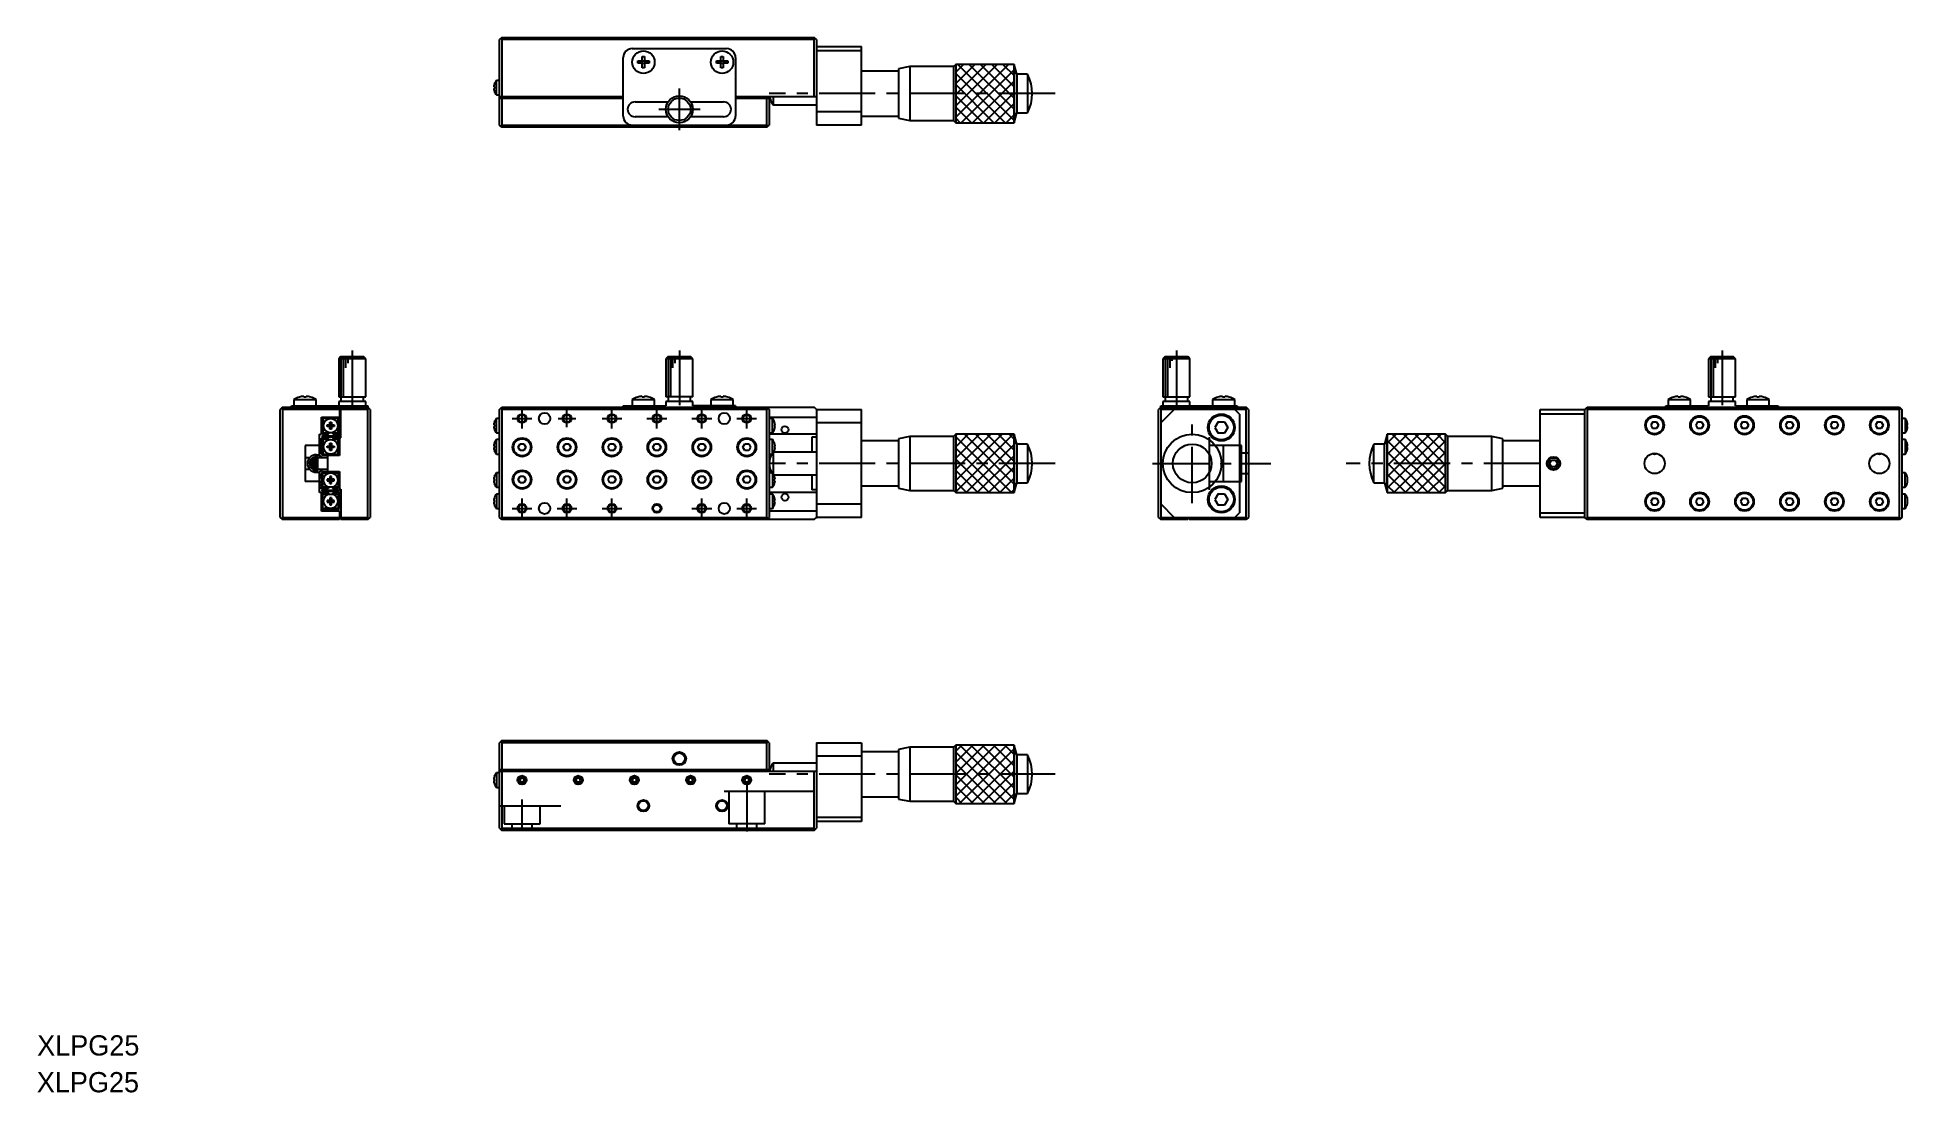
# Model space of a CAD drawing. Extents: x -22 to 394, y 22 to 257.
import ezdxf

# ---------------------------------------------------------------- set-up
doc = ezdxf.new("R2010")
doc.units = 0
doc.header["$LTSCALE"] = 10
doc.linetypes.add('CENTER', pattern=[2, 1.25, -0.25, 0.25, -0.25])
doc.linetypes.add('DASHED', pattern=[3.5, 2, -1.5])
doc.layers.get('0').update_dxf_attribs({"linetype": 'CONTINUOUS'})
doc.layers.add('CENTER', color=1, linetype='CENTER')
doc.styles.get("Standard").update_dxf_attribs({"font": 'FGP教科書体NT-M'})

msp = doc.modelspace()

# ---------------------------------------------------------------- texts
at = {"color": 7}
for p in [(-22.257378, 30.548143), (-22.332095, 22.36072)]:
    msp.add_text('XLPG25', height=4.5, dxfattribs=at).set_placement(p)

# ---------------------------------------------------------------- linework, layer by layer
at = {"color": 7, "linetype": 'CONTINUOUS'}
for p, q in [((81.141288, 257.055941), (80.641288, 256.555941)), ((80.641288, 237.555941), (80.641288, 256.555941)), ((81.141288, 256.555941), (80.891288, 256.805941)), ((81.141288, 257.055941), (150.641288, 257.055941)), ((81.141288, 256.555941), (81.141288, 243.855941)), ((150.641288, 256.555941), (81.141288, 256.555941)), ((110.141288, 254.555941), (131.141288, 254.555941)), ((151.141288, 256.555941), (150.641288, 257.055941)), ((150.891288, 256.805941), (150.641288, 256.555941)), ((150.641288, 243.855941), (150.641288, 256.555941)), ((151.141288, 256.555941), (151.141288, 237.555941)), ((151.141288, 255.055941), (161.141288, 255.055941)), ((161.141288, 254.055941), (151.141288, 254.055941)), ((161.141288, 237.555941), (161.141288, 255.055941)), ((108.141288, 239.555941), (108.141288, 252.555941)), ((111.382698, 251.295941), (111.382698, 251.815941)), ((111.382698, 251.815941), (112.381288, 251.815941)), ((112.381288, 251.295941), (111.382698, 251.295941)), ((112.339913, 251.295941), (112.339913, 251.815941)), ((112.381288, 252.81453), (112.901288, 252.81453)), ((112.381288, 251.815941), (112.381288, 252.81453)), ((112.381288, 251.857316), (112.901288, 251.857316)), ((112.381288, 250.297351), (112.381288, 251.295941)), ((112.901288, 251.254566), (112.381288, 251.254566)), ((112.901288, 250.297351), (112.381288, 250.297351)), ((112.901288, 252.81453), (112.901288, 251.815941)), ((112.901288, 251.815941), (113.899877, 251.815941)), ((112.901288, 251.295941), (112.901288, 250.297351)), ((113.899877, 251.295941), (112.901288, 251.295941)), ((112.942662, 251.815941), (112.942662, 251.295941)), ((113.899877, 251.815941), (113.899877, 251.295941)), ((128.882698, 251.295941), (128.882698, 251.815941)), ((128.882698, 251.815941), (129.881288, 251.815941)), ((129.881288, 251.295941), (128.882698, 251.295941)), ((129.839913, 251.295941), (129.839913, 251.815941)), ((129.881288, 252.81453), (130.401288, 252.81453)), ((129.881288, 251.815941), (129.881288, 252.81453)), ((129.881288, 251.857316), (130.401288, 251.857316)), ((129.881288, 250.297351), (129.881288, 251.295941)), ((130.401288, 251.254566), (129.881288, 251.254566)), ((130.401288, 250.297351), (129.881288, 250.297351)), ((130.401288, 252.81453), (130.401288, 251.815941)), ((130.401288, 251.815941), (131.399877, 251.815941)), ((130.401288, 251.295941), (130.401288, 250.297351)), ((131.399877, 251.295941), (130.401288, 251.295941)), ((130.442662, 251.815941), (130.442662, 251.295941)), ((131.399877, 251.815941), (131.399877, 251.295941)), ((133.141288, 252.555941), (133.141288, 239.555941)), ((171.891287, 250.555937), (169.391288, 250.055938)), ((169.391288, 250.055938), (169.391288, 239.055944)), ((171.891287, 250.555937), (171.891287, 238.555945)), ((181.641292, 250.555937), (171.891287, 250.555937)), ((182.141294, 251.05594), (181.641292, 250.555937)), ((181.641292, 250.555937), (181.641292, 238.555945)), ((182.141294, 251.05594), (182.141294, 238.055942)), ((195.141295, 251.05594), (182.141294, 251.05594)), ((195.141295, 251.05594), (195.141295, 238.055942)), ((195.730783, 248.855941), (195.141295, 251.05594)), ((79.354281, 246.035941), (79.474564, 246.035941)), ((79.474564, 245.675941), (79.354281, 245.675941)), ((79.46868, 246.643807), (79.474564, 246.640938)), ((79.474564, 246.035941), (79.474564, 245.675941)), ((79.92035, 244.255941), (79.92035, 247.455941)), ((80.641288, 247.455941), (79.92035, 247.455941)), ((169.391288, 249.555941), (161.141288, 249.555941)), ((195.730783, 248.855941), (195.730783, 240.255941)), ((198.141294, 248.855941), (195.730783, 248.855941)), ((198.141294, 248.855941), (198.141294, 240.255941)), ((79.474564, 245.070944), (79.46868, 245.068074)), ((79.92035, 244.255941), (80.641288, 244.255941)), ((108.141288, 243.855941), (80.641288, 243.855941)), ((80.641288, 243.555941), (108.141288, 243.555941)), ((81.141288, 243.555941), (81.141288, 237.555941)), ((110.791288, 242.705941), (118.135794, 242.705941)), ((123.146781, 242.705941), (130.491288, 242.705941)), ((151.141288, 243.855941), (133.141288, 243.855941)), ((133.141288, 243.555941), (140.641288, 243.555941)), ((140.141288, 237.555941), (140.141288, 243.555941)), ((140.641288, 243.855941), (140.641288, 237.555941)), ((141.518797, 243.855941), (141.518797, 242.055945)), ((141.518797, 242.055945), (151.141288, 242.055945)), ((81.141288, 237.055941), (80.641288, 237.555941)), ((80.891288, 237.305941), (81.141288, 237.555941)), ((81.141288, 237.555941), (140.141288, 237.555941)), ((118.135794, 239.405941), (110.791288, 239.405941)), ((130.491288, 239.405941), (123.146781, 239.405941)), ((140.141288, 237.555941), (140.391288, 237.305941)), ((140.141288, 237.055941), (140.641288, 237.555941)), ((151.141288, 240.555941), (161.141288, 240.555941)), ((161.141288, 237.555941), (151.141288, 237.555941)), ((161.141288, 239.555941), (169.391288, 239.555941)), ((169.391288, 239.055944), (171.891287, 238.555945)), ((171.891287, 238.555945), (181.641292, 238.555945)), ((181.641292, 238.555945), (182.141294, 238.055942)), ((182.141294, 238.055942), (195.141295, 238.055942)), ((195.141295, 238.055942), (195.730783, 240.255941)), ((195.730783, 240.255941), (198.141294, 240.255941)), ((140.141288, 237.055941), (81.141288, 237.055941)), ((45.349973, 186.070216), (44.849973, 185.570216)), ((50.849973, 185.570216), (44.849973, 185.570216)), ((44.849973, 185.570216), (44.849973, 177.070216)), ((45.349973, 186.070216), (50.349973, 186.070216)), ((50.849973, 185.570216), (50.349973, 186.070216)), ((50.849973, 177.070216), (50.849973, 185.570216)), ((118.141288, 186.070216), (117.641288, 185.570216)), ((123.641288, 185.570216), (117.641288, 185.570216)), ((117.641288, 185.570216), (117.641288, 177.070216)), ((118.141288, 186.070216), (123.141288, 186.070216)), ((123.641288, 185.570216), (123.141288, 186.070216)), ((123.641288, 177.070216), (123.641288, 185.570216)), ((228.754339, 186.070216), (228.254339, 185.570216)), ((234.254339, 185.570216), (228.254339, 185.570216)), ((228.254339, 185.570216), (228.254339, 177.070216)), ((228.754339, 186.070216), (233.754339, 186.070216)), ((234.254339, 185.570216), (233.754339, 186.070216)), ((234.254339, 177.070216), (234.254339, 185.570216)), ((350.149919, 186.070216), (349.649919, 185.570216)), ((349.649919, 185.570216), (349.649919, 177.070216)), ((355.649919, 185.570216), (349.649919, 185.570216)), ((350.149919, 186.070216), (355.149919, 186.070216)), ((355.649919, 185.570216), (355.149919, 186.070216)), ((355.649919, 177.070216), (355.649919, 185.570216)), ((34.349973, 174.770216), (34.349973, 175.070216)), ((34.349973, 175.070216), (51.349973, 175.070216)), ((34.849973, 176.461873), (39.849973, 176.461873)), ((34.849973, 176.461873), (34.849973, 175.070216)), ((36.091383, 177.032797), (36.08804, 177.039652)), ((37.089973, 177.032797), (37.089973, 177.205169)), ((37.609973, 177.032797), (37.089973, 177.032797)), ((37.609973, 177.205169), (37.609973, 177.032797)), ((38.611906, 177.039652), (38.608562, 177.032797)), ((39.849973, 175.070216), (39.849973, 176.461873)), ((44.849973, 177.070216), (50.849973, 177.070216)), ((50.849973, 176.070216), (44.849973, 176.070216)), ((44.849973, 176.070216), (44.849973, 175.070216)), ((45.349973, 177.070216), (45.349973, 176.070216)), ((50.349973, 176.070216), (50.349973, 177.070216)), ((50.849973, 175.070216), (50.849973, 176.070216)), ((51.349973, 175.070216), (51.349973, 174.770216)), ((108.141288, 174.770216), (108.141288, 175.070216)), ((108.141288, 175.070216), (117.641288, 175.070216)), ((110.141288, 176.461873), (115.141288, 176.461873)), ((110.141288, 176.461873), (110.141288, 175.070216)), ((111.382698, 177.032797), (111.379355, 177.039652)), ((112.381288, 177.032797), (112.381288, 177.205169)), ((112.901288, 177.032797), (112.381288, 177.032797)), ((112.901288, 177.205169), (112.901288, 177.032797)), ((113.90322, 177.039652), (113.899877, 177.032797)), ((115.141288, 175.070216), (115.141288, 176.461873)), ((123.641288, 177.070216), (117.641288, 177.070216)), ((117.641288, 176.070216), (117.641288, 175.070216)), ((123.641288, 176.070216), (117.641288, 176.070216)), ((118.141288, 177.070216), (118.141288, 176.070216)), ((123.141288, 176.070216), (123.141288, 177.070216)), ((123.641288, 175.070216), (123.641288, 176.070216)), ((133.141288, 175.070216), (123.641288, 175.070216)), ((127.641288, 176.461873), (132.641288, 176.461873)), ((127.641288, 176.461873), (127.641288, 175.070216)), ((128.882698, 177.032797), (128.879355, 177.039652)), ((129.881288, 177.032797), (129.881288, 177.205169)), ((130.401288, 177.032797), (129.881288, 177.032797)), ((130.401288, 177.205169), (130.401288, 177.032797)), ((131.40322, 177.039652), (131.399877, 177.032797)), ((132.641288, 175.070216), (132.641288, 176.461873)), ((133.141288, 175.070216), (133.141288, 174.770216)), ((227.754339, 174.770216), (227.754339, 175.070216)), ((227.754339, 175.070216), (244.754339, 175.070216)), ((228.254339, 177.070216), (234.254339, 177.070216)), ((234.254339, 176.070216), (228.254339, 176.070216)), ((228.254339, 176.070216), (228.254339, 175.070216)), ((228.754339, 177.070216), (228.754339, 176.070216)), ((233.754339, 176.070216), (233.754339, 177.070216)), ((234.254339, 175.070216), (234.254339, 176.070216)), ((239.254339, 176.461873), (244.254339, 176.461873)), ((239.254339, 176.461873), (239.254339, 175.070216)), ((240.49575, 177.032797), (240.492406, 177.039652)), ((241.494339, 177.032797), (241.494339, 177.205169)), ((242.014339, 177.032797), (241.494339, 177.032797)), ((242.014339, 177.205169), (242.014339, 177.032797)), ((243.016272, 177.039652), (243.012929, 177.032797)), ((244.254339, 175.070216), (244.254339, 176.461873)), ((244.754339, 175.070216), (244.754339, 174.770216)), ((340.149919, 174.770216), (340.149919, 175.070216)), ((340.149919, 175.070216), (349.649919, 175.070216)), ((340.649919, 176.461873), (340.649919, 175.070216)), ((340.649919, 176.461873), (345.649919, 176.461873)), ((341.891329, 177.032797), (341.887986, 177.039652)), ((342.889919, 177.032797), (342.889919, 177.205169)), ((343.409919, 177.032797), (342.889919, 177.032797)), ((343.409919, 177.205169), (343.409919, 177.032797)), ((344.411851, 177.039652), (344.408508, 177.032797)), ((345.649919, 175.070216), (345.649919, 176.461873)), ((349.649919, 177.070216), (355.649919, 177.070216)), ((349.649919, 176.070216), (349.649919, 175.070216)), ((355.649919, 176.070216), (349.649919, 176.070216)), ((350.149919, 177.070216), (350.149919, 176.070216)), ((355.149919, 176.070216), (355.149919, 177.070216)), ((355.649919, 175.070216), (355.649919, 176.070216)), ((355.649919, 175.070216), (365.149919, 175.070216)), ((358.149919, 176.461873), (358.149919, 175.070216)), ((358.149919, 176.461873), (363.149919, 176.461873)), ((359.391329, 177.032797), (359.387986, 177.039652)), ((360.389919, 177.032797), (360.389919, 177.205169)), ((360.909919, 177.032797), (360.389919, 177.032797)), ((360.909919, 177.205169), (360.909919, 177.032797)), ((361.911851, 177.039652), (361.908508, 177.032797)), ((363.149919, 175.070216), (363.149919, 176.461873)), ((365.149919, 175.070216), (365.149919, 174.770216)), ((32.349973, 174.770216), (31.849973, 174.270216)), ((31.849973, 150.270216), (31.849973, 174.270216)), ((32.099973, 174.520216), (32.349973, 174.270216)), ((32.349973, 174.770216), (51.349973, 174.770216)), ((32.349973, 174.270216), (32.349973, 150.270216)), ((51.349973, 174.270216), (32.349973, 174.270216)), ((41.049973, 172.570216), (45.049973, 172.570216)), ((41.049973, 168.770216), (41.049973, 172.570216)), ((41.049973, 172.270216), (41.349973, 172.570216)), ((41.199973, 172.420216), (41.349973, 172.270216)), ((41.349973, 172.270216), (41.349973, 169.070216)), ((44.749973, 172.270216), (41.349973, 172.270216)), ((42.264976, 170.850216), (42.869973, 170.850216)), ((42.264976, 170.490216), (42.264976, 170.850216)), ((42.834025, 170.490216), (42.834025, 170.850216)), ((42.869973, 171.455213), (43.229973, 171.455213)), ((42.869973, 170.850216), (42.869973, 171.455213)), ((42.869973, 170.886164), (43.229973, 170.886164)), ((43.229973, 171.455213), (43.229973, 170.850216)), ((43.229973, 170.850216), (43.834969, 170.850216)), ((43.26592, 170.850216), (43.26592, 170.490216)), ((43.834969, 170.850216), (43.834969, 170.490216)), ((44.749973, 172.570216), (45.049973, 172.270216)), ((44.749973, 172.270216), (44.899973, 172.420216)), ((44.749973, 169.070216), (44.749973, 172.270216)), ((45.049973, 174.770216), (45.049973, 172.570216)), ((45.049973, 172.270216), (45.049973, 169.070216)), ((45.349973, 167.970216), (45.349973, 174.770216)), ((51.849973, 174.270216), (51.349973, 174.770216)), ((51.349973, 174.270216), (51.599973, 174.520216)), ((51.349973, 150.270216), (51.349973, 174.270216)), ((51.849973, 174.270216), (51.849973, 150.270216)), ((79.354281, 170.850216), (79.474564, 170.850216)), ((79.46868, 171.458083), (79.474564, 171.455213)), ((79.474564, 170.850216), (79.474564, 170.490216)), ((80.641288, 172.270216), (79.92035, 172.270216)), ((79.92035, 169.070216), (79.92035, 172.270216)), ((80.641288, 174.270216), (81.141288, 174.770216)), ((80.641288, 150.270216), (80.641288, 174.270216)), ((81.141288, 174.270216), (80.891288, 174.520216)), ((81.141288, 174.770216), (150.641288, 174.770216)), ((140.141288, 174.270216), (81.141288, 174.270216)), ((81.141288, 174.270216), (81.141288, 150.270216)), ((140.141288, 174.770216), (140.641288, 174.270216)), ((140.391288, 174.520216), (140.141288, 174.270216)), ((140.141288, 150.270216), (140.141288, 174.270216)), ((140.641288, 174.270216), (140.641288, 150.270216)), ((140.641288, 172.570216), (151.141288, 172.570216)), ((141.362225, 172.270216), (140.641288, 172.270216)), ((141.362225, 169.070216), (141.362225, 172.270216)), ((141.813895, 171.458083), (141.808011, 171.455213)), ((141.928294, 170.850216), (141.808011, 170.850216)), ((141.808011, 170.850216), (141.808011, 170.490216)), ((151.141288, 174.270216), (150.641288, 174.770216)), ((151.141288, 174.270216), (161.141288, 174.270216)), ((151.141288, 174.270216), (151.141288, 150.270216)), ((161.141288, 171.270216), (151.141288, 171.270216)), ((161.141288, 150.270216), (161.141288, 174.270216)), ((227.754339, 174.770216), (227.254339, 174.270216)), ((227.254339, 150.270216), (227.254339, 174.270216)), ((227.504339, 174.520216), (227.754339, 174.270216)), ((227.754339, 174.770216), (246.754339, 174.770216)), ((230.754339, 174.270216), (227.754339, 171.270216)), ((246.754339, 174.270216), (227.754339, 174.270216)), ((227.754339, 174.270216), (227.754339, 150.270216)), ((233.754339, 174.770216), (233.754339, 174.270216)), ((234.054339, 174.270216), (234.054339, 174.770216)), ((240.532652, 171.520216), (239.810964, 170.270216)), ((240.532652, 171.520216), (241.976027, 171.520216)), ((241.976027, 171.520216), (242.697715, 170.270216)), ((245.254339, 173.270216), (244.254339, 174.270216)), ((245.254339, 173.270216), (245.254339, 151.270216)), ((247.254339, 174.270216), (246.754339, 174.770216)), ((246.754339, 174.270216), (247.004339, 174.520216)), ((246.754339, 150.270216), (246.754339, 174.270216)), ((247.254339, 174.270216), (247.254339, 150.270216)), ((312.149919, 174.270216), (322.149919, 174.270216)), ((312.149919, 150.270216), (312.149919, 174.270216)), ((322.149919, 173.270216), (312.149919, 173.270216)), ((322.149919, 174.270216), (322.649919, 174.770216)), ((322.149919, 150.270216), (322.149919, 174.270216)), ((322.399919, 174.520216), (322.649919, 174.270216)), ((322.649919, 174.770216), (392.149919, 174.770216)), ((392.149919, 174.270216), (322.649919, 174.270216)), ((322.649919, 174.270216), (322.649919, 150.270216)), ((337.223716, 171.524107), (336.783929, 170.778059)), ((336.783929, 170.778059), (337.210131, 170.024168)), ((337.223716, 171.524107), (338.089706, 171.516264)), ((338.515908, 170.762373), (338.076121, 170.016325)), ((338.089706, 171.516264), (338.515908, 170.762373)), ((347.223716, 171.524107), (346.783929, 170.778059)), ((346.783929, 170.778059), (347.210131, 170.024168)), ((347.223716, 171.524107), (348.089706, 171.516264)), ((348.515908, 170.762373), (348.076121, 170.016325)), ((348.089706, 171.516264), (348.515908, 170.762373)), ((357.223716, 171.524107), (356.783929, 170.778059)), ((356.783929, 170.778059), (357.210131, 170.024168)), ((357.223716, 171.524107), (358.089706, 171.516264)), ((358.515908, 170.762373), (358.076121, 170.016325)), ((358.089706, 171.516264), (358.515908, 170.762373)), ((367.223716, 171.524107), (366.783929, 170.778059)), ((366.783929, 170.778059), (367.210131, 170.024168)), ((367.223716, 171.524107), (368.089706, 171.516264)), ((368.515908, 170.762373), (368.076121, 170.016325)), ((368.089706, 171.516264), (368.515908, 170.762373)), ((377.223716, 171.524107), (376.783929, 170.778059)), ((376.783929, 170.778059), (377.210131, 170.024168)), ((377.223716, 171.524107), (378.089706, 171.516264)), ((378.515908, 170.762373), (378.076121, 170.016325)), ((378.089706, 171.516264), (378.515908, 170.762373)), ((387.223716, 171.524107), (386.783929, 170.778059)), ((386.783929, 170.778059), (387.210131, 170.024168)), ((387.223716, 171.524107), (388.089706, 171.516264)), ((388.515908, 170.762373), (388.076121, 170.016325)), ((388.089706, 171.516264), (388.515908, 170.762373)), ((392.149919, 174.770216), (392.649919, 174.270216)), ((392.399919, 174.520216), (392.149919, 174.270216)), ((392.149919, 150.270216), (392.149919, 174.270216)), ((392.649919, 174.270216), (392.649919, 150.270216)), ((393.370856, 172.270216), (392.649919, 172.270216)), ((393.370856, 172.270216), (393.370856, 169.070216)), ((393.816642, 171.455213), (393.822526, 171.458083)), ((393.816642, 170.850216), (393.936925, 170.850216)), ((393.816642, 170.490216), (393.816642, 170.850216)), ((40.549973, 168.770216), (41.049973, 168.770216)), ((40.549973, 164.06966), (40.549973, 168.770216)), ((41.049973, 169.070216), (41.349973, 168.770216)), ((41.349973, 167.870216), (41.049973, 167.570216)), ((41.049973, 164.370216), (41.049973, 167.570216)), ((41.149973, 168.420216), (41.149973, 168.220216)), ((41.149973, 168.420216), (44.949973, 168.420216)), ((41.149973, 168.220216), (44.949973, 168.220216)), ((41.349973, 169.070216), (41.199973, 168.920216)), ((41.199973, 167.720216), (41.349973, 167.570216)), ((41.349973, 169.070216), (42.650924, 169.070216)), ((42.350924, 168.770216), (41.349973, 168.770216)), ((41.349973, 167.870216), (42.350924, 167.870216)), ((41.349973, 167.570216), (41.349973, 164.370216)), ((42.650924, 167.570216), (41.349973, 167.570216)), ((42.764911, 169.095815), (42.148412, 168.479315)), ((42.148412, 168.44396), (42.795099, 169.090647)), ((42.148412, 168.161117), (42.764911, 167.544618)), ((42.869973, 170.490216), (42.264976, 170.490216)), ((42.350924, 168.770216), (42.69158, 169.110872)), ((42.69158, 167.52956), (42.350924, 167.870216)), ((42.869973, 169.885219), (42.869973, 170.490216)), ((43.229973, 170.454268), (42.869973, 170.454268)), ((43.229973, 169.885219), (42.869973, 169.885219)), ((42.869973, 166.755213), (43.229973, 166.755213)), ((42.869973, 166.150216), (42.869973, 166.755213)), ((43.834969, 170.490216), (43.229973, 170.490216)), ((43.229973, 170.490216), (43.229973, 169.885219)), ((43.229973, 166.755213), (43.229973, 166.150216)), ((43.951534, 168.196472), (43.304847, 167.549785)), ((43.951534, 168.479315), (43.335034, 169.095815)), ((43.335034, 167.544618), (43.951534, 168.161117)), ((43.349973, 167.559556), (43.349973, 167.541839)), ((43.408366, 169.110872), (43.749017, 168.770212)), ((43.749017, 167.87022), (43.408366, 167.52956)), ((43.449021, 169.070216), (44.749973, 169.070216)), ((44.749973, 167.570216), (43.449021, 167.570216)), ((44.749973, 168.770216), (43.749021, 168.770216)), ((43.749021, 167.870216), (44.749973, 167.870216)), ((44.899973, 168.920216), (44.749973, 169.070216)), ((45.049973, 169.070216), (44.749973, 168.770216)), ((44.749973, 167.870216), (45.049973, 167.570216)), ((44.749973, 167.570216), (44.899973, 167.720216)), ((44.749973, 164.370216), (44.749973, 167.570216)), ((44.949973, 168.220216), (44.949973, 168.420216)), ((45.049973, 167.970216), (45.049973, 164.070216)), ((45.349973, 167.970216), (45.049973, 167.970216)), ((79.474564, 170.490216), (79.354281, 170.490216)), ((79.474564, 169.885219), (79.46868, 169.88235)), ((79.46868, 166.758083), (79.474564, 166.755213)), ((79.92035, 169.070216), (80.641288, 169.070216)), ((79.92035, 164.370216), (79.92035, 167.570216)), ((80.641288, 167.570216), (79.92035, 167.570216)), ((84.775262, 165.870216), (85.208275, 166.620216)), ((85.208275, 166.620216), (86.0743, 166.620216)), ((86.0743, 166.620216), (86.507313, 165.870216)), ((94.775262, 165.870216), (95.208275, 166.620216)), ((95.208275, 166.620216), (96.0743, 166.620216)), ((96.0743, 166.620216), (96.507313, 165.870216)), ((104.775262, 165.870216), (105.208275, 166.620216)), ((105.208275, 166.620216), (106.0743, 166.620216)), ((106.0743, 166.620216), (106.507313, 165.870216)), ((114.775262, 165.870216), (115.208275, 166.620216)), ((115.208275, 166.620216), (116.0743, 166.620216)), ((116.0743, 166.620216), (116.507313, 165.870216)), ((124.775262, 165.870216), (125.208275, 166.620216)), ((125.208275, 166.620216), (126.0743, 166.620216)), ((126.0743, 166.620216), (126.507313, 165.870216)), ((134.775262, 165.870216), (135.208275, 166.620216)), ((135.208275, 166.620216), (136.0743, 166.620216)), ((136.0743, 166.620216), (136.507313, 165.870216)), ((140.641288, 169.070216), (141.362225, 169.070216)), ((151.141288, 168.770216), (140.641288, 168.770216)), ((141.362225, 167.570216), (140.641288, 167.570216)), ((141.362225, 164.370216), (141.362225, 167.570216)), ((141.808011, 170.490216), (141.928294, 170.490216)), ((141.808011, 169.885219), (141.813895, 169.88235)), ((141.813895, 166.758083), (141.808011, 166.755213)), ((151.141288, 168.148991), (150.141288, 168.148991)), ((150.141288, 168.148991), (150.141288, 164.770212)), ((169.391288, 167.270216), (161.141288, 167.270216)), ((171.891287, 168.270212), (169.391288, 167.770213)), ((169.391288, 167.770213), (169.391288, 156.770219)), ((171.891287, 168.270212), (171.891287, 156.27022)), ((181.641292, 168.270212), (171.891287, 168.270212)), ((182.141294, 168.770215), (181.641292, 168.270212)), ((181.641292, 168.270212), (181.641292, 156.27022)), ((182.141294, 168.770215), (182.141294, 155.770217)), ((195.141295, 168.770215), (182.141294, 168.770215)), ((195.141295, 168.770215), (195.141295, 155.770217)), ((195.730783, 166.570216), (195.141295, 168.770215)), ((195.730783, 166.570216), (195.730783, 157.970216)), ((198.141294, 166.570216), (195.730783, 166.570216)), ((198.141294, 166.570216), (198.141294, 157.970216)), ((239.810964, 170.270216), (240.532652, 169.020216)), ((241.976027, 169.020216), (240.532652, 169.020216)), ((242.697715, 170.270216), (241.976027, 169.020216)), ((277.560424, 166.570216), (275.149913, 166.570216)), ((275.149913, 157.970216), (275.149913, 166.570216)), ((278.149912, 168.770215), (277.560424, 166.570216)), ((277.560424, 157.970216), (277.560424, 166.570216)), ((291.149913, 168.770215), (278.149912, 168.770215)), ((278.149912, 155.770217), (278.149912, 168.770215)), ((291.649915, 168.270212), (291.149913, 168.770215)), ((291.149913, 155.770217), (291.149913, 168.770215)), ((301.39992, 168.270212), (291.649915, 168.270212)), ((291.649915, 156.27022), (291.649915, 168.270212)), ((303.899919, 167.770213), (301.39992, 168.270212)), ((301.39992, 156.27022), (301.39992, 168.270212)), ((303.899919, 156.770219), (303.899919, 167.770213)), ((312.149919, 167.270216), (303.899919, 167.270216)), ((338.076121, 170.016325), (337.210131, 170.024168)), ((348.076121, 170.016325), (347.210131, 170.024168)), ((358.076121, 170.016325), (357.210131, 170.024168)), ((368.076121, 170.016325), (367.210131, 170.024168)), ((378.076121, 170.016325), (377.210131, 170.024168)), ((388.076121, 170.016325), (387.210131, 170.024168)), ((392.649919, 169.070216), (393.370856, 169.070216)), ((393.370856, 167.570216), (392.649919, 167.570216)), ((393.370856, 167.570216), (393.370856, 164.370216)), ((393.936925, 170.490216), (393.816642, 170.490216)), ((393.822526, 169.88235), (393.816642, 169.885219)), ((393.816642, 166.755213), (393.822526, 166.758083)), ((40.549973, 166.270216), (37.349973, 166.270216)), ((37.349973, 166.270216), (37.349973, 158.270216)), ((38.361767, 163.520216), (37.349973, 163.520216)), ((39.149973, 163.520216), (38.849973, 163.220216)), ((38.849973, 161.320216), (38.849973, 163.220216)), ((39.549973, 163.520216), (39.03555, 163.520216)), ((39.124372, 163.573026), (39.268575, 163.641799)), ((39.149973, 163.520216), (39.149973, 161.020216)), ((39.268575, 163.641799), (39.41925, 163.695015)), ((39.41925, 163.695015), (39.574663, 163.732079)), ((39.549973, 161.020216), (39.549973, 163.520216)), ((39.618192, 163.451997), (39.549973, 163.520216)), ((39.574663, 163.732079), (39.618134, 163.739381)), ((39.618192, 163.980258), (39.618192, 160.530258)), ((40.634181, 164.036291), (39.872671, 164.203738)), ((40.069598, 164.049444), (40.058607, 164.044886)), ((40.068192, 160.530258), (40.068192, 163.980258)), ((40.149973, 163.520216), (40.068192, 163.438436)), ((40.103062, 164.062036), (40.069598, 164.049444)), ((40.077393, 163.447731), (40.079616, 163.455709)), ((40.079616, 163.455709), (40.083736, 163.468533)), ((40.083736, 163.468533), (40.08847, 163.481144)), ((40.08847, 163.481144), (40.093808, 163.493512)), ((40.093808, 163.493512), (40.099741, 163.505609)), ((40.099741, 163.505609), (40.106255, 163.517404)), ((40.1371, 164.07294), (40.103062, 164.062036)), ((40.106255, 163.517404), (40.113337, 163.528871)), ((40.113337, 163.528871), (40.120973, 163.539981)), ((40.120973, 163.539981), (40.129147, 163.550707)), ((40.129147, 163.550707), (40.13784, 163.561023)), ((40.17163, 164.082128), (40.1371, 164.07294)), ((40.13784, 163.561023), (40.147036, 163.570901)), ((40.147036, 163.570901), (40.156713, 163.580317)), ((40.149973, 163.520216), (40.149973, 161.020216)), ((42.349973, 163.520216), (40.149973, 163.520216)), ((40.156713, 163.580317), (40.166851, 163.589246)), ((40.166851, 163.589246), (40.177427, 163.597663)), ((40.206567, 164.089578), (40.17163, 164.082128)), ((40.177427, 163.597663), (40.188417, 163.605546)), ((40.188417, 163.605546), (40.199795, 163.612873)), ((40.199795, 163.612873), (40.211536, 163.619623)), ((40.241825, 164.095274), (40.206567, 164.089578)), ((40.211536, 163.619623), (40.22361, 163.625775)), ((40.22361, 163.625775), (40.235989, 163.631312)), ((40.235989, 163.631312), (40.248642, 163.636216)), ((40.277319, 164.0992), (40.241825, 164.095274)), ((40.248642, 163.636216), (40.261537, 163.640472)), ((40.261537, 163.640472), (40.274642, 163.644066)), ((40.274642, 163.644066), (40.287921, 163.646986)), ((40.312962, 164.101348), (40.277319, 164.0992)), ((40.287921, 163.646986), (40.301341, 163.649223)), ((40.301341, 163.649223), (40.314865, 163.650768)), ((40.348667, 164.101713), (40.312962, 164.101348)), ((40.314865, 163.650768), (40.328456, 163.651615)), ((40.328456, 163.651615), (40.342079, 163.651761)), ((40.342079, 163.651761), (40.355695, 163.651205)), ((40.384347, 164.100292), (40.348667, 164.101713)), ((40.355695, 163.651205), (40.369267, 163.649947)), ((40.369267, 163.649947), (40.382758, 163.647991)), ((40.382758, 163.647991), (40.396131, 163.645343)), ((40.419916, 164.09709), (40.384347, 164.100292)), ((40.396131, 163.645343), (40.40935, 163.642011)), ((40.40935, 163.642011), (40.422378, 163.638004)), ((40.455285, 164.092113), (40.419916, 164.09709)), ((40.422378, 163.638004), (40.435182, 163.633336)), ((40.435182, 163.633336), (40.444211, 163.629585)), ((40.444762, 163.630632), (40.650637, 163.520454)), ((40.448742, 163.629791), (40.445887, 163.629224)), ((40.452125, 163.631627), (40.448742, 163.629791)), ((40.453816, 163.626635), (40.451378, 163.631775)), ((40.456015, 163.634723), (40.452125, 163.631627)), ((40.464843, 163.630534), (40.453816, 163.626635)), ((40.49037, 164.085374), (40.455285, 164.092113)), ((40.460387, 163.639057), (40.456015, 163.634723)), ((40.465216, 163.644604), (40.460387, 163.639057)), ((40.632924, 164.036892), (40.464843, 163.630534)), ((40.47047, 163.65133), (40.465216, 163.644604)), ((40.476118, 163.659193), (40.47047, 163.65133)), ((40.482124, 163.668144), (40.476118, 163.659193)), ((40.488453, 163.678129), (40.482124, 163.668144)), ((40.495064, 163.689086), (40.488453, 163.678129)), ((40.525083, 164.076888), (40.49037, 164.085374)), ((40.501917, 163.700947), (40.495064, 163.689086)), ((40.508969, 163.713639), (40.501917, 163.700947)), ((40.516179, 163.727084), (40.508969, 163.713639)), ((40.523499, 163.741199), (40.516179, 163.727084)), ((40.530887, 163.755897), (40.523499, 163.741199)), ((40.55934, 164.066674), (40.525083, 164.076888)), ((40.538295, 163.771087), (40.530887, 163.755897)), ((40.54568, 163.786676), (40.538295, 163.771087)), ((40.552994, 163.802568), (40.54568, 163.786676)), ((40.549973, 163.520216), (40.549973, 163.579585)), ((40.560192, 163.818664), (40.552994, 163.802568)), ((40.593055, 164.054758), (40.55934, 164.066674)), ((40.567232, 163.834866), (40.560192, 163.818664)), ((40.574068, 163.851073), (40.567232, 163.834866)), ((40.580659, 163.867185), (40.574068, 163.851073)), ((40.586964, 163.883104), (40.580659, 163.867185)), ((40.592945, 163.898731), (40.586964, 163.883104)), ((40.598565, 163.91397), (40.592945, 163.898731)), ((40.624413, 164.041929), (40.593055, 164.054758)), ((40.603788, 163.928727), (40.598565, 163.91397)), ((40.608583, 163.94291), (40.603788, 163.928727)), ((40.612919, 163.956433), (40.608583, 163.94291)), ((40.616772, 163.969212), (40.612919, 163.956433)), ((40.620116, 163.981168), (40.616772, 163.969212)), ((40.62293, 163.992227), (40.620116, 163.981168)), ((40.622737, 164.04229), (40.625047, 164.041584)), ((40.625199, 164.002322), (40.62293, 163.992227)), ((41.325577, 163.520282), (40.623861, 164.040882)), ((40.625047, 164.041584), (40.626798, 164.039608)), ((40.626907, 164.01139), (40.625199, 164.002322)), ((40.626798, 164.039608), (40.627979, 164.036376)), ((40.628044, 164.019375), (40.626907, 164.01139)), ((40.627979, 164.036376), (40.628582, 164.031906)), ((40.628604, 164.026228), (40.628044, 164.019375)), ((40.628582, 164.031906), (40.628604, 164.026228)), ((40.628737, 164.037566), (40.632924, 164.036892)), ((40.656905, 164.026044), (40.634181, 164.036291)), ((41.049973, 164.370216), (41.349973, 164.070216)), ((41.349973, 164.370216), (41.199973, 164.220216)), ((41.349973, 164.370216), (44.749973, 164.370216)), ((45.049973, 164.070216), (41.349973, 164.070216)), ((42.264976, 166.150216), (42.869973, 166.150216)), ((42.264976, 165.790216), (42.264976, 166.150216)), ((42.869973, 165.790216), (42.264976, 165.790216)), ((42.349973, 164.070216), (42.349973, 160.470216)), ((42.834025, 165.790216), (42.834025, 166.150216)), ((42.869973, 166.186164), (43.229973, 166.186164)), ((42.869973, 165.185219), (42.869973, 165.790216)), ((43.229973, 165.754268), (42.869973, 165.754268)), ((43.229973, 165.185219), (42.869973, 165.185219)), ((43.229973, 166.150216), (43.834969, 166.150216)), ((43.229973, 165.790216), (43.229973, 165.185219)), ((43.834969, 165.790216), (43.229973, 165.790216)), ((43.26592, 166.150216), (43.26592, 165.790216)), ((43.834969, 166.150216), (43.834969, 165.790216)), ((44.899973, 164.220216), (44.749973, 164.370216)), ((44.749973, 164.070216), (45.049973, 164.370216)), ((79.354281, 166.150216), (79.474564, 166.150216)), ((79.474564, 165.790216), (79.354281, 165.790216)), ((79.474564, 165.185219), (79.46868, 165.18235)), ((79.474564, 166.150216), (79.474564, 165.790216)), ((79.92035, 164.370216), (80.641288, 164.370216)), ((85.208275, 165.120216), (84.775262, 165.870216)), ((86.0743, 165.120216), (85.208275, 165.120216)), ((86.507313, 165.870216), (86.0743, 165.120216)), ((95.208275, 165.120216), (94.775262, 165.870216)), ((96.0743, 165.120216), (95.208275, 165.120216)), ((96.507313, 165.870216), (96.0743, 165.120216)), ((96.722953, 164.070216), (96.249564, 164.070216)), ((96.705353, 164.060108), (96.698247, 164.070248)), ((105.208275, 165.120216), (104.775262, 165.870216)), ((106.0743, 165.120216), (105.208275, 165.120216)), ((106.507313, 165.870216), (106.0743, 165.120216)), ((115.208275, 165.120216), (114.775262, 165.870216)), ((116.0743, 165.120216), (115.208275, 165.120216)), ((116.507313, 165.870216), (116.0743, 165.120216)), ((125.208275, 165.120216), (124.775262, 165.870216)), ((126.0743, 165.120216), (125.208275, 165.120216)), ((126.507313, 165.870216), (126.0743, 165.120216)), ((135.208275, 165.120216), (134.775262, 165.870216)), ((136.0743, 165.120216), (135.208275, 165.120216)), ((136.507313, 165.870216), (136.0743, 165.120216)), ((140.641288, 164.370216), (141.236889, 164.370216)), ((141.518797, 164.770212), (141.518797, 159.77022)), ((151.141288, 164.770212), (141.518797, 164.770212)), ((141.928294, 166.150216), (141.808011, 166.150216)), ((141.808011, 166.150216), (141.808011, 165.790216)), ((141.808011, 165.790216), (141.928294, 165.790216)), ((141.808011, 165.185219), (141.813895, 165.18235)), ((314.283893, 162.270216), (314.716906, 163.020216)), ((314.716906, 163.020216), (315.582931, 163.020216)), ((315.582931, 163.020216), (316.015944, 162.270216)), ((392.649919, 164.370216), (393.370856, 164.370216)), ((393.816642, 166.150216), (393.936925, 166.150216)), ((393.816642, 165.790216), (393.816642, 166.150216)), ((393.936925, 165.790216), (393.816642, 165.790216)), ((393.822526, 165.18235), (393.816642, 165.185219)), ((37.349973, 161.020216), (38.336193, 161.020216)), ((40.549973, 158.270216), (37.349973, 158.270216)), ((38.441751, 161.718086), (38.392529, 161.870111)), ((38.506676, 161.572091), (38.441751, 161.718086)), ((38.849973, 161.320216), (39.149973, 161.020216)), ((38.990938, 161.020216), (39.549973, 161.020216)), ((39.618139, 160.771364), (39.476974, 160.799714)), ((39.549973, 161.020216), (39.618192, 161.088436)), ((40.068191, 161.101996), (40.149973, 161.020216)), ((40.696055, 161.019877), (40.068228, 160.771089)), ((40.070313, 161.09959), (40.070274, 161.099907)), ((40.07229, 161.08625), (40.070313, 161.09959)), ((40.074908, 161.073016), (40.07229, 161.08625)), ((40.078162, 161.059919), (40.074908, 161.073016)), ((40.082046, 161.046991), (40.078162, 161.059919)), ((40.086552, 161.034261), (40.082046, 161.046991)), ((40.091671, 161.021758), (40.086552, 161.034261)), ((40.097395, 161.009515), (40.091671, 161.021758)), ((40.103711, 160.997559), (40.097395, 161.009515)), ((40.110606, 160.98592), (40.103711, 160.997559)), ((40.118067, 160.974627), (40.110606, 160.98592)), ((40.126078, 160.963708), (40.118067, 160.974627)), ((40.134622, 160.953192), (40.126078, 160.963708)), ((40.143681, 160.943106), (40.134622, 160.953192)), ((40.153235, 160.933476), (40.143681, 160.943106)), ((40.149973, 161.020216), (42.349973, 161.020216)), ((40.163262, 160.924329), (40.153235, 160.933476)), ((40.173739, 160.91569), (40.163262, 160.924329)), ((40.184643, 160.907582), (40.173739, 160.91569)), ((40.195948, 160.900029), (40.184643, 160.907582)), ((40.207625, 160.893054), (40.195948, 160.900029)), ((40.219647, 160.886675), (40.207625, 160.893054)), ((40.231983, 160.880913), (40.219647, 160.886675)), ((40.244601, 160.875786), (40.231983, 160.880913)), ((40.257469, 160.871308), (40.244601, 160.875786)), ((40.270553, 160.867494), (40.257469, 160.871308)), ((40.283818, 160.864355), (40.270553, 160.867494)), ((40.297228, 160.861903), (40.283818, 160.864355)), ((40.310747, 160.860144), (40.297228, 160.861903)), ((40.324338, 160.859083), (40.310747, 160.860144)), ((40.337963, 160.858725), (40.324338, 160.859083)), ((40.351585, 160.859069), (40.337963, 160.858725)), ((40.365167, 160.860114), (40.351585, 160.859069)), ((40.378672, 160.861857), (40.365167, 160.860114)), ((40.392062, 160.864291), (40.378672, 160.861857)), ((40.405303, 160.867407), (40.392062, 160.864291)), ((40.418359, 160.871197), (40.405303, 160.867407)), ((40.431196, 160.875647), (40.418359, 160.871197)), ((40.444211, 160.88093), (40.431196, 160.875647)), ((40.445887, 160.881291), (40.442527, 160.87967)), ((40.445945, 160.881154), (40.445886, 160.881293)), ((40.549973, 160.930776), (40.549973, 161.020216)), ((40.549973, 155.770216), (40.549973, 160.439616)), ((40.562063, 160.443866), (40.624413, 160.468586)), ((40.619907, 160.468757), (40.622737, 160.468225)), ((40.622737, 160.468225), (40.622354, 160.469121)), ((40.624413, 160.468586), (40.622737, 160.468225)), ((40.624109, 160.469741), (40.637191, 160.475521)), ((40.625238, 160.469065), (40.624413, 160.468586)), ((41.349973, 160.470216), (41.049973, 160.170216)), ((41.049973, 160.170216), (41.049973, 156.970216)), ((41.349973, 160.170216), (41.199973, 160.320216)), ((41.349973, 160.470216), (45.049973, 160.470216)), ((41.349973, 156.970216), (41.349973, 160.170216)), ((41.349973, 160.170216), (44.749973, 160.170216)), ((42.869973, 158.750216), (42.264976, 158.750216)), ((42.264976, 158.750216), (42.264976, 158.390216)), ((42.264976, 158.390216), (42.869973, 158.390216)), ((42.834025, 158.750216), (42.834025, 158.390216)), ((43.229973, 159.355213), (42.869973, 159.355213)), ((42.869973, 159.355213), (42.869973, 158.750216)), ((43.229973, 158.786164), (42.869973, 158.786164)), ((42.869973, 157.785219), (42.869973, 158.390216)), ((42.869973, 158.354268), (43.229973, 158.354268)), ((43.229973, 158.750216), (43.229973, 159.355213)), ((43.834969, 158.750216), (43.229973, 158.750216)), ((43.229973, 157.785219), (43.229973, 158.390216)), ((43.229973, 158.390216), (43.834969, 158.390216)), ((43.26592, 158.390216), (43.26592, 158.750216)), ((43.834969, 158.390216), (43.834969, 158.750216)), ((45.049973, 160.170216), (44.749973, 160.470216)), ((44.899973, 160.320216), (44.749973, 160.170216)), ((44.749973, 160.170216), (44.749973, 156.970216)), ((45.049973, 160.470216), (45.049973, 156.570216)), ((79.474564, 158.750216), (79.354281, 158.750216)), ((79.354281, 158.390216), (79.474564, 158.390216)), ((79.474564, 159.355213), (79.46868, 159.358083)), ((79.474564, 158.390216), (79.474564, 158.750216)), ((79.92035, 160.170216), (79.92035, 156.970216)), ((80.641288, 160.170216), (79.92035, 160.170216)), ((84.775262, 158.670216), (85.208275, 159.420216)), ((85.208275, 157.920216), (84.775262, 158.670216)), ((85.208275, 159.420216), (86.0743, 159.420216)), ((86.0743, 159.420216), (86.507313, 158.670216)), ((86.507313, 158.670216), (86.0743, 157.920216)), ((94.775262, 158.670216), (95.208275, 159.420216)), ((95.208275, 157.920216), (94.775262, 158.670216)), ((95.208275, 159.420216), (96.0743, 159.420216)), ((96.0743, 159.420216), (96.507313, 158.670216)), ((96.507313, 158.670216), (96.0743, 157.920216)), ((105.033011, 160.470216), (104.559622, 160.470216)), ((104.618144, 160.503913), (104.637483, 160.470366)), ((104.775262, 158.670216), (105.208275, 159.420216)), ((105.208275, 157.920216), (104.775262, 158.670216)), ((105.208275, 159.420216), (106.0743, 159.420216)), ((106.0743, 159.420216), (106.507313, 158.670216)), ((106.507313, 158.670216), (106.0743, 157.920216)), ((106.722953, 160.470216), (106.249564, 160.470216)), ((106.664604, 160.470386), (106.679566, 160.496581)), ((114.775262, 158.670216), (115.208275, 159.420216)), ((115.208275, 157.920216), (114.775262, 158.670216)), ((115.208275, 159.420216), (116.0743, 159.420216)), ((116.0743, 159.420216), (116.507313, 158.670216)), ((116.507313, 158.670216), (116.0743, 157.920216)), ((124.775262, 158.670216), (125.208275, 159.420216)), ((125.208275, 157.920216), (124.775262, 158.670216)), ((125.208275, 159.420216), (126.0743, 159.420216)), ((126.0743, 159.420216), (126.507313, 158.670216)), ((126.507313, 158.670216), (126.0743, 157.920216)), ((134.775262, 158.670216), (135.208275, 159.420216)), ((135.208275, 157.920216), (134.775262, 158.670216)), ((135.208275, 159.420216), (136.0743, 159.420216)), ((136.0743, 159.420216), (136.507313, 158.670216)), ((136.507313, 158.670216), (136.0743, 157.920216)), ((141.236885, 160.170216), (140.641288, 160.170216)), ((141.362225, 159.97943), (141.362225, 156.970216)), ((141.518797, 159.77022), (151.141288, 159.77022)), ((141.808011, 159.355213), (141.813895, 159.358083)), ((141.808011, 158.750216), (141.928294, 158.750216)), ((141.808011, 158.390216), (141.808011, 158.750216)), ((141.928294, 158.390216), (141.808011, 158.390216)), ((150.141288, 159.77022), (150.141288, 156.391441)), ((314.716906, 161.520216), (314.283893, 162.270216)), ((315.582931, 161.520216), (314.716906, 161.520216)), ((316.015944, 162.270216), (315.582931, 161.520216)), ((393.370856, 160.170216), (392.649919, 160.170216)), ((393.370856, 156.970216), (393.370856, 160.170216)), ((393.822526, 159.358083), (393.816642, 159.355213)), ((393.936925, 158.750216), (393.816642, 158.750216)), ((393.816642, 158.750216), (393.816642, 158.390216)), ((393.816642, 158.390216), (393.936925, 158.390216)), ((41.049973, 155.770216), (40.549973, 155.770216)), ((41.349973, 156.670216), (41.049973, 156.970216)), ((41.049973, 151.670216), (41.049973, 155.770216)), ((41.349973, 155.770216), (41.049973, 155.470216)), ((41.149973, 156.120216), (41.149973, 156.320216)), ((41.149973, 156.320216), (44.949973, 156.320216)), ((41.149973, 156.120216), (44.949973, 156.120216)), ((41.199973, 156.820216), (41.349973, 156.970216)), ((41.349973, 155.470216), (41.199973, 155.620216)), ((42.650924, 156.970216), (41.349973, 156.970216)), ((41.349973, 156.670216), (42.350924, 156.670216)), ((42.350924, 155.770216), (41.349973, 155.770216)), ((41.349973, 155.470216), (42.650924, 155.470216)), ((41.349973, 152.270216), (41.349973, 155.470216)), ((42.764911, 156.995815), (42.148412, 156.379315)), ((42.148412, 156.096472), (42.795099, 155.449785)), ((42.148412, 156.061117), (42.764911, 155.444618)), ((42.869973, 154.050216), (42.264976, 154.050216)), ((42.264976, 154.050216), (42.264976, 153.690216)), ((42.69158, 157.010872), (42.350924, 156.670216)), ((42.350924, 155.770216), (42.69158, 155.42956)), ((42.834025, 154.050216), (42.834025, 153.690216)), ((42.869973, 157.785219), (43.229973, 157.785219)), ((43.229973, 154.655213), (42.869973, 154.655213)), ((42.869973, 154.655213), (42.869973, 154.050216)), ((43.229973, 154.086164), (42.869973, 154.086164)), ((43.229973, 154.655213), (43.229973, 154.050216)), ((43.834969, 154.050216), (43.229973, 154.050216)), ((43.26592, 153.690216), (43.26592, 154.050216)), ((43.951534, 156.34396), (43.304847, 156.990647)), ((43.951534, 156.379315), (43.335034, 156.995815)), ((43.335034, 155.444618), (43.951534, 156.061117)), ((43.349973, 156.998593), (43.349973, 156.980876)), ((43.749021, 156.670216), (43.408366, 157.010871)), ((43.408366, 155.42956), (43.749017, 155.77022)), ((44.749973, 156.970216), (43.449021, 156.970216)), ((43.449021, 155.470216), (44.749973, 155.470216)), ((43.749021, 156.670216), (44.749973, 156.670216)), ((44.749973, 155.770216), (43.749021, 155.770216)), ((43.834969, 153.690216), (43.834969, 154.050216)), ((44.749973, 156.970216), (44.899973, 156.820216)), ((45.049973, 156.970216), (44.749973, 156.670216)), ((45.049973, 155.470216), (44.749973, 155.770216)), ((44.899973, 155.620216), (44.749973, 155.470216)), ((44.749973, 155.470216), (44.749973, 152.270216)), ((44.949973, 156.320216), (44.949973, 156.120216)), ((45.049973, 156.570216), (45.349973, 156.570216)), ((45.049973, 152.270216), (45.049973, 155.470216)), ((45.349973, 156.570216), (45.349973, 149.770216)), ((79.474564, 154.050216), (79.354281, 154.050216)), ((79.46868, 157.78235), (79.474564, 157.785219)), ((79.474564, 154.655213), (79.46868, 154.658083)), ((79.474564, 153.690216), (79.474564, 154.050216)), ((79.92035, 156.970216), (80.641288, 156.970216)), ((80.641288, 155.470216), (79.92035, 155.470216)), ((79.92035, 155.470216), (79.92035, 152.270216)), ((86.0743, 157.920216), (85.208275, 157.920216)), ((96.0743, 157.920216), (95.208275, 157.920216)), ((106.0743, 157.920216), (105.208275, 157.920216)), ((116.0743, 157.920216), (115.208275, 157.920216)), ((126.0743, 157.920216), (125.208275, 157.920216)), ((136.0743, 157.920216), (135.208275, 157.920216)), ((140.641288, 156.970216), (141.362225, 156.970216)), ((151.141288, 155.770216), (140.641288, 155.770216)), ((141.362225, 155.470216), (140.641288, 155.470216)), ((141.362225, 155.470216), (141.362225, 152.270216)), ((141.813895, 157.78235), (141.808011, 157.785219)), ((141.808011, 154.655213), (141.813895, 154.658083)), ((141.808011, 154.050216), (141.928294, 154.050216)), ((141.808011, 153.690216), (141.808011, 154.050216)), ((151.141288, 156.391441), (150.141288, 156.391441)), ((161.141288, 157.270216), (169.391288, 157.270216)), ((169.391288, 156.770219), (171.891287, 156.27022)), ((171.891287, 156.27022), (181.641292, 156.27022)), ((181.641292, 156.27022), (182.141294, 155.770217)), ((182.141294, 155.770217), (195.141295, 155.770217)), ((195.141295, 155.770217), (195.730783, 157.970216)), ((195.730783, 157.970216), (198.141294, 157.970216)), ((240.532652, 155.520216), (239.810964, 154.270216)), ((239.810964, 154.270216), (240.532652, 153.020216)), ((240.532652, 155.520216), (241.976027, 155.520216)), ((241.976027, 155.520216), (242.697715, 154.270216)), ((242.697715, 154.270216), (241.976027, 153.020216)), ((275.149913, 157.970216), (277.560424, 157.970216)), ((277.560424, 157.970216), (278.149912, 155.770217)), ((278.149912, 155.770217), (291.149913, 155.770217)), ((291.149913, 155.770217), (291.649915, 156.27022)), ((291.649915, 156.27022), (301.39992, 156.27022)), ((301.39992, 156.27022), (303.899919, 156.770219)), ((303.899919, 157.270216), (312.149919, 157.270216)), ((337.223716, 154.524107), (336.783929, 153.778059)), ((337.223716, 154.524107), (338.089706, 154.516264)), ((338.089706, 154.516264), (338.515908, 153.762373)), ((347.223716, 154.524107), (346.783929, 153.778059)), ((347.223716, 154.524107), (348.089706, 154.516264)), ((348.089706, 154.516264), (348.515908, 153.762373)), ((357.223716, 154.524107), (356.783929, 153.778059)), ((357.223716, 154.524107), (358.089706, 154.516264)), ((358.089706, 154.516264), (358.515908, 153.762373)), ((367.223716, 154.524107), (366.783929, 153.778059)), ((367.223716, 154.524107), (368.089706, 154.516264)), ((368.089706, 154.516264), (368.515908, 153.762373)), ((377.223716, 154.524107), (376.783929, 153.778059)), ((377.223716, 154.524107), (378.089706, 154.516264)), ((378.089706, 154.516264), (378.515908, 153.762373)), ((387.223716, 154.524107), (386.783929, 153.778059)), ((387.223716, 154.524107), (388.089706, 154.516264)), ((388.089706, 154.516264), (388.515908, 153.762373)), ((392.649919, 156.970216), (393.370856, 156.970216)), ((393.370856, 155.470216), (392.649919, 155.470216)), ((393.370856, 152.270216), (393.370856, 155.470216)), ((393.816642, 157.785219), (393.822526, 157.78235)), ((393.822526, 154.658083), (393.816642, 154.655213)), ((393.936925, 154.050216), (393.816642, 154.050216)), ((393.816642, 154.050216), (393.816642, 153.690216)), ((31.849973, 150.270216), (32.349973, 149.770216)), ((32.349973, 150.270216), (32.099973, 150.020216)), ((32.349973, 150.270216), (51.349973, 150.270216)), ((41.049973, 152.270216), (41.349973, 151.970216)), ((45.049973, 151.670216), (41.049973, 151.670216)), ((41.199973, 152.120216), (41.349973, 152.270216)), ((44.749973, 152.270216), (41.349973, 152.270216)), ((41.349973, 151.970216), (44.749973, 151.970216)), ((42.549973, 151.970216), (42.249973, 151.670216)), ((42.264976, 153.690216), (42.869973, 153.690216)), ((42.869973, 153.690216), (42.869973, 153.085219)), ((42.869973, 153.654268), (43.229973, 153.654268)), ((42.869973, 153.085219), (43.229973, 153.085219)), ((43.229973, 153.690216), (43.834969, 153.690216)), ((43.229973, 153.085219), (43.229973, 153.690216)), ((43.849973, 151.670216), (43.549973, 151.970216)), ((44.749973, 152.270216), (44.899973, 152.120216)), ((44.749973, 151.970216), (45.049973, 152.270216)), ((45.049973, 151.670216), (45.049973, 149.770216)), ((51.599973, 150.020216), (51.349973, 150.270216)), ((51.349973, 149.770216), (51.849973, 150.270216)), ((79.354281, 153.690216), (79.474564, 153.690216)), ((79.46868, 153.08235), (79.474564, 153.085219)), ((79.92035, 152.270216), (80.641288, 152.270216)), ((81.141288, 149.770216), (80.641288, 150.270216)), ((80.891288, 150.020216), (81.141288, 150.270216)), ((81.141288, 150.270216), (140.141288, 150.270216)), ((140.141288, 150.270216), (140.391288, 150.020216)), ((140.641288, 150.270216), (140.141288, 149.770216)), ((140.641288, 152.270216), (141.362225, 152.270216)), ((151.141288, 151.670216), (140.641288, 151.670216)), ((141.928294, 153.690216), (141.808011, 153.690216)), ((141.813895, 153.08235), (141.808011, 153.085219)), ((150.641288, 149.770216), (151.141288, 150.270216)), ((151.141288, 153.270216), (161.141288, 153.270216)), ((161.141288, 150.270216), (151.141288, 150.270216)), ((227.254339, 150.270216), (227.754339, 149.770216)), ((227.754339, 150.270216), (227.504339, 150.020216)), ((227.754339, 153.270216), (230.754339, 150.270216)), ((227.754339, 150.270216), (246.754339, 150.270216)), ((233.754339, 150.270216), (233.754339, 149.770216)), ((234.054339, 149.770216), (234.054339, 150.270216)), ((241.976027, 153.020216), (240.532652, 153.020216)), ((244.254339, 150.270216), (245.254339, 151.270216)), ((247.004339, 150.020216), (246.754339, 150.270216)), ((247.254339, 150.270216), (246.754339, 149.770216)), ((312.149919, 151.270216), (322.149919, 151.270216)), ((322.149919, 150.270216), (312.149919, 150.270216)), ((322.649919, 149.770216), (322.149919, 150.270216)), ((322.649919, 150.270216), (322.399919, 150.020216)), ((322.649919, 150.270216), (392.149919, 150.270216)), ((336.783929, 153.778059), (337.210131, 153.024168)), ((338.076121, 153.016325), (337.210131, 153.024168)), ((338.515908, 153.762373), (338.076121, 153.016325)), ((346.783929, 153.778059), (347.210131, 153.024168)), ((348.076121, 153.016325), (347.210131, 153.024168)), ((348.515908, 153.762373), (348.076121, 153.016325)), ((356.783929, 153.778059), (357.210131, 153.024168)), ((358.076121, 153.016325), (357.210131, 153.024168)), ((358.515908, 153.762373), (358.076121, 153.016325)), ((366.783929, 153.778059), (367.210131, 153.024168)), ((368.076121, 153.016325), (367.210131, 153.024168)), ((368.515908, 153.762373), (368.076121, 153.016325)), ((376.783929, 153.778059), (377.210131, 153.024168)), ((378.076121, 153.016325), (377.210131, 153.024168)), ((378.515908, 153.762373), (378.076121, 153.016325)), ((386.783929, 153.778059), (387.210131, 153.024168)), ((388.076121, 153.016325), (387.210131, 153.024168)), ((388.515908, 153.762373), (388.076121, 153.016325)), ((392.149919, 150.270216), (392.399919, 150.020216)), ((392.649919, 150.270216), (392.149919, 149.770216)), ((392.649919, 152.270216), (393.370856, 152.270216)), ((393.816642, 153.690216), (393.936925, 153.690216)), ((393.816642, 153.085219), (393.822526, 153.08235)), ((45.049973, 149.770216), (32.349973, 149.770216)), ((51.349973, 149.770216), (45.349973, 149.770216)), ((150.641288, 149.770216), (81.141288, 149.770216)), ((233.754339, 149.770216), (227.754339, 149.770216)), ((246.754339, 149.770216), (234.054339, 149.770216)), ((392.149919, 149.770216), (322.649919, 149.770216)), ((81.141288, 100.6107), (80.641288, 100.1107)), ((80.641288, 81.1107), (80.641288, 100.1107)), ((81.141288, 100.1107), (80.891288, 100.3607)), ((81.141288, 100.6107), (140.141288, 100.6107)), ((140.141288, 100.1107), (81.141288, 100.1107)), ((81.141288, 100.1107), (81.141288, 94.1107)), ((140.641288, 100.1107), (140.141288, 100.6107)), ((140.391288, 100.3607), (140.141288, 100.1107)), ((140.141288, 94.1107), (140.141288, 100.1107)), ((140.641288, 100.1107), (140.641288, 93.8107)), ((151.141288, 100.1107), (161.141288, 100.1107)), ((151.141288, 100.1107), (151.141288, 81.1107)), ((161.141288, 100.1107), (161.141288, 82.6107)), ((161.141288, 97.1107), (151.141288, 97.1107)), ((169.391288, 98.1107), (161.141288, 98.1107)), ((171.891287, 99.110696), (169.391288, 98.610697)), ((169.391288, 98.610697), (169.391288, 87.610703)), ((171.891287, 99.110696), (171.891287, 87.110704)), ((181.641292, 99.110696), (171.891287, 99.110696)), ((182.141294, 99.610699), (181.641292, 99.110696)), ((181.641292, 99.110696), (181.641292, 87.110704)), ((182.141294, 99.610699), (182.141294, 86.610701)), ((195.141295, 99.610699), (182.141294, 99.610699)), ((195.141295, 99.610699), (195.141295, 86.610701)), ((195.730783, 97.4107), (195.141295, 99.610699)), ((195.730783, 97.4107), (195.730783, 88.8107)), ((198.141294, 97.4107), (195.730783, 97.4107)), ((198.141294, 97.4107), (198.141294, 88.8107)), ((79.474564, 91.9907), (79.354281, 91.9907)), ((79.354281, 91.6307), (79.474564, 91.6307)), ((79.474564, 92.595697), (79.46868, 92.598567)), ((79.474564, 91.6307), (79.474564, 91.9907)), ((79.92035, 93.4107), (79.92035, 90.2107)), ((80.641288, 93.4107), (79.92035, 93.4107)), ((140.641288, 94.1107), (80.641288, 94.1107)), ((80.641288, 93.8107), (151.141288, 93.8107)), ((81.141288, 93.8107), (81.141288, 81.1107)), ((85.38148, 92.2607), (85.121672, 91.8107)), ((85.38148, 91.3607), (85.121673, 91.8107)), ((85.901095, 92.2607), (85.38148, 92.2607)), ((86.160903, 91.8107), (85.901095, 92.2607)), ((86.160902, 91.8107), (85.901095, 91.3607)), ((97.88148, 92.2607), (97.621672, 91.8107)), ((97.88148, 91.3607), (97.621673, 91.8107)), ((98.401095, 92.2607), (97.88148, 92.2607)), ((98.660903, 91.8107), (98.401095, 92.2607)), ((98.660902, 91.8107), (98.401095, 91.3607)), ((110.38148, 92.2607), (110.121672, 91.8107)), ((110.38148, 91.3607), (110.121673, 91.8107)), ((110.901095, 92.2607), (110.38148, 92.2607)), ((111.160903, 91.8107), (110.901095, 92.2607)), ((111.160902, 91.8107), (110.901095, 91.3607)), ((122.88148, 92.2607), (122.621672, 91.8107)), ((122.88148, 91.3607), (122.621673, 91.8107)), ((123.401095, 92.2607), (122.88148, 92.2607)), ((123.660903, 91.8107), (123.401095, 92.2607)), ((123.660902, 91.8107), (123.401095, 91.3607)), ((135.38148, 92.2607), (135.121672, 91.8107)), ((135.38148, 91.3607), (135.121673, 91.8107)), ((135.901095, 92.2607), (135.38148, 92.2607)), ((136.160903, 91.8107), (135.901095, 92.2607)), ((136.160902, 91.8107), (135.901095, 91.3607)), ((141.518797, 95.610696), (141.518797, 93.8107)), ((151.141288, 95.610696), (141.518797, 95.610696)), ((150.641288, 81.1107), (150.641288, 93.8107)), ((79.46868, 91.022834), (79.474564, 91.025704)), ((79.92035, 90.2107), (80.641288, 90.2107)), ((85.901095, 91.3607), (85.38148, 91.3607)), ((98.401095, 91.3607), (97.88148, 91.3607)), ((110.901095, 91.3607), (110.38148, 91.3607)), ((123.401095, 91.3607), (122.88148, 91.3607)), ((135.901095, 91.3607), (135.38148, 91.3607)), ((161.141288, 88.1107), (169.391288, 88.1107)), ((169.391288, 87.610703), (171.891287, 87.110704)), ((195.141295, 86.610701), (195.730783, 88.8107)), ((195.730783, 88.8107), (198.141294, 88.8107)), ((151.141288, 83.6107), (161.141288, 83.6107)), ((171.891287, 87.110704), (181.641292, 87.110704)), ((181.641292, 87.110704), (182.141294, 86.610701)), ((182.141294, 86.610701), (195.141295, 86.610701)), ((80.641288, 81.1107), (81.141288, 80.6107)), ((80.891288, 80.8607), (81.141288, 81.1107)), ((81.141288, 81.1107), (150.641288, 81.1107)), ((150.641288, 80.6107), (81.141288, 80.6107)), ((150.641288, 81.1107), (150.891288, 80.8607)), ((150.641288, 80.6107), (151.141288, 81.1107)), ((161.141288, 82.6107), (151.141288, 82.6107))]:
    msp.add_line(p, q, dxfattribs=at)
at = {"color": 3, "linetype": 'CONTINUOUS'}
for p, q in [((182.141294, 249.333141), (183.864093, 251.05594)), ((182.141294, 246.833141), (186.364093, 251.05594)), ((182.141294, 244.333141), (188.864093, 251.05594)), ((182.141294, 241.833141), (191.364093, 251.05594)), ((182.141294, 239.333141), (193.864093, 251.05594)), ((182.141294, 251.05594), (182.141294, 238.055942)), ((195.141295, 251.05594), (182.141294, 251.05594)), ((182.640331, 251.05594), (195.141295, 238.554977)), ((183.364095, 238.055942), (195.141295, 249.833142)), ((185.140331, 251.05594), (195.141295, 241.054977)), ((187.640331, 251.05594), (195.141295, 243.554977)), ((190.140331, 251.05594), (195.141295, 246.054977)), ((192.640331, 251.05594), (195.141295, 248.554977)), ((195.140331, 251.05594), (195.141295, 251.054977)), ((195.141295, 238.055942), (195.141295, 251.05594)), ((182.141294, 249.054978), (193.140329, 238.055942)), ((182.141294, 246.554978), (190.640329, 238.055942)), ((185.864095, 238.055942), (195.141295, 247.333142)), ((182.141294, 244.054978), (188.140329, 238.055942)), ((182.141294, 241.554978), (185.640329, 238.055942)), ((188.364095, 238.055942), (195.141295, 244.833142)), ((190.864095, 238.055942), (195.141295, 242.333142)), ((182.141294, 239.054978), (183.140329, 238.055942)), ((182.141294, 238.055942), (195.141295, 238.055942)), ((193.364095, 238.055942), (195.141295, 239.833142)), ((45.349973, 185.570216), (45.349973, 177.070216)), ((45.849973, 185.570216), (45.849973, 177.070216)), ((46.349973, 185.570216), (46.349973, 183.570216)), ((46.849973, 185.570216), (46.849973, 184.570216)), ((118.141288, 185.570216), (118.141288, 177.070216)), ((118.641288, 185.570216), (118.641288, 177.070216)), ((119.141288, 185.570216), (119.141288, 183.570216)), ((119.641288, 185.570216), (119.641288, 184.570216)), ((228.754339, 185.570216), (228.754339, 177.070216)), ((229.254339, 185.570216), (229.254339, 177.070216)), ((229.754339, 185.570216), (229.754339, 183.570216)), ((230.254339, 185.570216), (230.254339, 185.070216)), ((350.149919, 185.570216), (350.149919, 177.070216)), ((350.649919, 185.570216), (350.649919, 177.070216)), ((351.149919, 185.570216), (351.149919, 183.570216)), ((351.649919, 185.570216), (351.649919, 184.570216)), ((182.141294, 168.468865), (182.442643, 168.770215)), ((182.141294, 165.968865), (184.942643, 168.770215)), ((182.141294, 163.468865), (187.442643, 168.770215)), ((182.141294, 160.968865), (189.942643, 168.770215)), ((182.141294, 158.468865), (192.442643, 168.770215)), ((182.141294, 155.968865), (194.942643, 168.770215)), ((182.141294, 168.770215), (182.141294, 155.770217)), ((195.141295, 168.770215), (182.141294, 168.770215)), ((182.141294, 168.190703), (194.561779, 155.770217)), ((184.061781, 168.770215), (195.141295, 157.690702)), ((184.442645, 155.770217), (195.141295, 166.468866)), ((186.561781, 168.770215), (195.141295, 160.190702)), ((189.061781, 168.770215), (195.141295, 162.690702)), ((191.561781, 168.770215), (195.141295, 165.190702)), ((194.061781, 168.770215), (195.141295, 167.690702)), ((195.141295, 155.770217), (195.141295, 168.770215)), ((278.149912, 166.773114), (280.147013, 168.770215)), ((278.149912, 164.273114), (282.647013, 168.770215)), ((278.149912, 161.773114), (285.147013, 168.770215)), ((278.149912, 159.273114), (287.647013, 168.770215)), ((278.149912, 156.773114), (290.147013, 168.770215)), ((291.149913, 168.770215), (278.149912, 168.770215)), ((278.149912, 168.770215), (278.149912, 155.770217)), ((278.149912, 167.386454), (289.766149, 155.770217)), ((279.266151, 168.770215), (291.149913, 156.886453)), ((279.647015, 155.770217), (291.149913, 167.273115)), ((281.766151, 168.770215), (291.149913, 159.386453)), ((284.266151, 168.770215), (291.149913, 161.886453)), ((286.766151, 168.770215), (291.149913, 164.386453)), ((289.266151, 168.770215), (291.149913, 166.886453)), ((291.149913, 155.770217), (291.149913, 168.770215)), ((182.141294, 165.690703), (192.061779, 155.770217)), ((182.141294, 163.190703), (189.561779, 155.770217)), ((186.942645, 155.770217), (195.141295, 163.968866)), ((278.149912, 164.886454), (287.266149, 155.770217)), ((278.149912, 162.386454), (284.766149, 155.770217)), ((282.147015, 155.770217), (291.149913, 164.773115)), ((182.141294, 160.690703), (187.061779, 155.770217)), ((182.141294, 158.190703), (184.561779, 155.770217)), ((189.442645, 155.770217), (195.141295, 161.468866)), ((191.942645, 155.770217), (195.141295, 158.968866)), ((278.149912, 159.886454), (282.266149, 155.770217)), ((284.647015, 155.770217), (291.149913, 162.273115)), ((287.147015, 155.770217), (291.149913, 159.773115)), ((182.141294, 155.770217), (195.141295, 155.770217)), ((194.442645, 155.770217), (195.141295, 156.468866)), ((278.149912, 157.386454), (279.766149, 155.770217)), ((278.149912, 155.770217), (291.149913, 155.770217)), ((289.647015, 155.770217), (291.149913, 157.273115)), ((182.141294, 98.278381), (183.473612, 99.610699)), ((182.141294, 95.778381), (185.973612, 99.610699)), ((182.141294, 93.278381), (188.473612, 99.610699)), ((182.141294, 90.778381), (190.973612, 99.610699)), ((182.141294, 88.278381), (193.473612, 99.610699)), ((182.141294, 99.610699), (182.141294, 86.610701)), ((195.141295, 99.610699), (182.141294, 99.610699)), ((182.141294, 98.000218), (193.53081, 86.610701)), ((182.973614, 86.610701), (195.141295, 98.778382)), ((183.030812, 99.610699), (195.141295, 87.500217)), ((185.473614, 86.610701), (195.141295, 96.278382)), ((185.530812, 99.610699), (195.141295, 90.000217)), ((188.030812, 99.610699), (195.141295, 92.500217)), ((190.530812, 99.610699), (195.141295, 95.000217)), ((193.030812, 99.610699), (195.141295, 97.500217)), ((195.141295, 86.610701), (195.141295, 99.610699)), ((182.141294, 95.500218), (191.03081, 86.610701)), ((182.141294, 93.000218), (188.53081, 86.610701)), ((187.973614, 86.610701), (195.141295, 93.778382)), ((182.141294, 90.500218), (186.03081, 86.610701)), ((182.141294, 88.000218), (183.53081, 86.610701)), ((190.473614, 86.610701), (195.141295, 91.278382)), ((192.973614, 86.610701), (195.141295, 88.778382)), ((182.141294, 86.610701), (195.141295, 86.610701))]:
    msp.add_line(p, q, dxfattribs=at)
at = {"color": 3, "linetype": 'DASHED'}
for p, q in [((238.554339, 168.148991), (238.554339, 156.391441)), ((245.754339, 166.270216), (238.554339, 166.270216)), ((241.754339, 158.270216), (241.754339, 166.270216)), ((245.754339, 158.270216), (245.754339, 166.270216)), ((247.254339, 164.520216), (245.754339, 164.520216)), ((238.554339, 158.270216), (245.754339, 158.270216)), ((245.754339, 160.020216), (247.254339, 160.020216)), ((150.641288, 89.3107), (129.247788, 89.3107)), ((131.641288, 89.3107), (131.641288, 82.1107)), ((139.641288, 82.1107), (139.641288, 89.3107)), ((80.641288, 86.1107), (94.247788, 86.1107)), ((81.641288, 86.1107), (81.641288, 82.1107)), ((89.641288, 82.1107), (89.641288, 86.1107)), ((81.641288, 82.1107), (89.641288, 82.1107)), ((83.391288, 82.1107), (83.391288, 80.6107)), ((87.891288, 80.6107), (87.891288, 82.1107)), ((139.641288, 82.1107), (131.641288, 82.1107)), ((133.391288, 82.1107), (133.391288, 80.6107)), ((137.891288, 80.6107), (137.891288, 82.1107))]:
    msp.add_line(p, q, dxfattribs=at)
at = {"color": 7, "linetype": 'CONTINUOUS'}
for centre, radius in [((112.641288, 251.555941), 2.5), ((130.141288, 251.555941), 2.5), ((120.641288, 241.055941), 3), ((120.641288, 241.055941), 2.5), ((43.049973, 170.670216), 1.6), ((85.641288, 172.270216), 0.8), ((90.641288, 172.270216), 1.25), ((95.641288, 172.270216), 0.8), ((105.641288, 172.270216), 0.8), ((115.641288, 172.270216), 0.8), ((125.641288, 172.270216), 0.8), ((130.641288, 172.270216), 1.25), ((135.641288, 172.270216), 0.8), ((241.254339, 170.270216), 3), ((241.254339, 170.270216), 2.75), ((337.649919, 170.770216), 2.1), ((337.649919, 170.770216), 1.9), ((347.649919, 170.770216), 2.1), ((347.649919, 170.770216), 1.9), ((357.649919, 170.770216), 2.1), ((357.649919, 170.770216), 1.9), ((367.649919, 170.770216), 2.1), ((367.649919, 170.770216), 1.9), ((377.649919, 170.770216), 2.1), ((377.649919, 170.770216), 1.9), ((387.649919, 170.770216), 2.1), ((387.649919, 170.770216), 1.9), ((43.049973, 165.970216), 1.6), ((85.641288, 165.870216), 2.1), ((85.641288, 165.870216), 1.9), ((95.641288, 165.870216), 2.1), ((95.641288, 165.870216), 1.9), ((105.641288, 165.870216), 2.1), ((105.641288, 165.870216), 1.9), ((115.641288, 165.870216), 2.1), ((115.641288, 165.870216), 1.9), ((125.641288, 165.870216), 2.1), ((125.641288, 165.870216), 1.9), ((135.641288, 165.870216), 2.1), ((135.641288, 165.870216), 1.9), ((144.141288, 169.770216), 0.7835), ((234.754339, 162.270216), 6.499999), ((234.754339, 162.270216), 4.3), ((315.149919, 162.270216), 1.25), ((337.649919, 162.270216), 2.25), ((387.649919, 162.270216), 2.25), ((43.049973, 158.570216), 1.6), ((85.641288, 158.670216), 2.1), ((85.641288, 158.670216), 1.9), ((95.641288, 158.670216), 2.1), ((95.641288, 158.670216), 1.9), ((105.641288, 158.670216), 2.1), ((105.641288, 158.670216), 1.9), ((115.641288, 158.670216), 2.1), ((115.641288, 158.670216), 1.9), ((125.641288, 158.670216), 2.1), ((125.641288, 158.670216), 1.9), ((135.641288, 158.670216), 2.1), ((135.641288, 158.670216), 1.9), ((43.049973, 153.870216), 1.6), ((144.141288, 154.770216), 0.7835), ((241.254339, 154.270216), 3), ((241.254339, 154.270216), 2.75), ((337.649919, 153.770216), 2.1), ((337.649919, 153.770216), 1.9), ((347.649919, 153.770216), 2.1), ((347.649919, 153.770216), 1.9), ((357.649919, 153.770216), 2.1), ((357.649919, 153.770216), 1.9), ((367.649919, 153.770216), 2.1), ((367.649919, 153.770216), 1.9), ((377.649919, 153.770216), 2.1), ((377.649919, 153.770216), 1.9), ((387.649919, 153.770216), 2.1), ((387.649919, 153.770216), 1.9), ((85.641288, 152.270216), 0.8), ((90.641288, 152.270216), 1.25), ((95.641288, 152.270216), 0.8), ((105.641288, 152.270216), 0.8), ((115.641288, 152.270216), 0.8), ((125.641288, 152.270216), 0.8), ((130.641288, 152.270216), 1.25), ((135.641288, 152.270216), 0.8), ((120.641288, 96.6107), 1.25), ((85.641288, 91.8107), 0.8), ((98.141288, 91.8107), 0.8), ((110.641288, 91.8107), 0.8), ((123.141288, 91.8107), 0.8), ((135.641288, 91.8107), 0.8), ((112.641288, 86.1107), 1.075), ((130.141288, 86.1107), 1.075)]:
    msp.add_circle(centre, radius, dxfattribs=at)
at = {"color": 3, "linetype": 'CONTINUOUS'}
for centre, radius in [((85.641288, 172.270216), 1), ((95.641288, 172.270216), 1), ((105.641288, 172.270216), 1), ((115.641288, 172.270216), 1), ((125.641288, 172.270216), 1), ((135.641288, 172.270216), 1), ((315.149919, 162.270216), 1.5), ((85.641288, 152.270216), 1), ((95.641288, 152.270216), 1), ((105.641288, 152.270216), 1), ((115.641288, 152.270216), 1), ((125.641288, 152.270216), 1), ((135.641288, 152.270216), 1), ((120.641288, 96.6107), 1.5), ((85.641288, 91.8107), 1), ((98.141288, 91.8107), 1), ((110.641288, 91.8107), 1), ((123.141288, 91.8107), 1), ((135.641288, 91.8107), 1), ((112.641288, 86.1107), 1.3), ((130.141288, 86.1107), 1.3)]:
    msp.add_circle(centre, radius, dxfattribs=at)
at = {"color": 7, "linetype": 'CONTINUOUS'}
for centre, radius, start, end in [((110.141288, 252.555941), 2, 90, 180), ((131.141288, 252.555941), 2, 0, 90), ((81.841288, 245.855941), 2.493512, 161.650309, 175.860369), ((81.841288, 245.855941), 2.493512, 184.139631, 198.349691), ((81.841288, 245.855941), 2.5, 140.208181, 161.630335), ((189.396293, 244.555941), 9.745001, 333.816209, 26.183791), ((81.841288, 245.855941), 2.5, 198.369665, 219.79182), ((110.791288, 241.055941), 1.65, 90, 270), ((130.491288, 241.055941), 1.65, 270, 90), ((144.641292, 244.555941), 3.999997, 190.078667, 218.682189), ((110.141288, 239.555941), 2, 180, 270), ((131.141288, 239.555941), 2, 270, 0), ((37.349973, 172.720216), 4.5, 106.285843, 123.748989), ((37.349973, 172.720216), 4.492483, 93.317816, 106.26943), ((37.349973, 172.720216), 4.492483, 73.73057, 86.682184), ((37.349973, 172.720216), 4.5, 56.251011, 73.714157), ((112.641288, 172.720216), 4.5, 106.285843, 123.748989), ((112.641288, 172.720216), 4.492483, 93.317816, 106.26943), ((112.641288, 172.720216), 4.492483, 73.73057, 86.682184), ((112.641288, 172.720216), 4.5, 56.251011, 73.714157), ((130.141288, 172.720216), 4.5, 106.285843, 123.748989), ((130.141288, 172.720216), 4.492483, 93.317816, 106.26943), ((130.141288, 172.720216), 4.492483, 73.73057, 86.682184), ((130.141288, 172.720216), 4.5, 56.251011, 73.714157), ((241.754339, 172.720216), 4.5, 106.285843, 123.748989), ((241.754339, 172.720216), 4.492483, 93.317816, 106.26943), ((241.754339, 172.720216), 4.492483, 73.73057, 86.682184), ((241.754339, 172.720216), 4.5, 56.251011, 73.714157), ((343.149919, 172.720216), 4.5, 106.285843, 123.748989), ((343.149919, 172.720216), 4.492483, 93.317816, 106.26943), ((343.149919, 172.720216), 4.492483, 73.73057, 86.682184), ((343.149919, 172.720216), 4.5, 56.251011, 73.714157), ((360.649919, 172.720216), 4.5, 106.285843, 123.748989), ((360.649919, 172.720216), 4.492483, 93.317816, 106.26943), ((360.649919, 172.720216), 4.492483, 73.73057, 86.682184), ((360.649919, 172.720216), 4.5, 56.251011, 73.714157), ((81.841288, 170.670216), 2.493512, 161.650309, 175.860369), ((81.841288, 170.670216), 2.5, 140.208181, 161.630335), ((139.441288, 170.670216), 2.5, 18.369665, 39.791819), ((139.441288, 170.670216), 2.493512, 4.139631, 18.349691), ((391.449919, 170.670216), 2.5, 18.369665, 39.791819), ((391.449919, 170.670216), 2.493512, 4.139631, 18.349691), ((44.349973, 162.270216), 6.5, 113.739593, 125.775823), ((44.349973, 162.270216), 6, 123.367013, 129.29648), ((44.349973, 162.270216), 5.5, 126.869898, 133.702114), ((42.289833, 168.337894), 0.2, 135, 155.693883), ((42.289833, 168.302538), 0.2, 204.306117, 225), ((42.289833, 168.302538), 0.2, 135, 143.957276), ((44.349973, 162.270216), 6, 109.227885, 111.03947), ((44.349973, 162.270216), 6.5, 81.150117, 95.793553), ((43.810113, 168.337894), 0.2, 24.306117, 45), ((43.810113, 168.302538), 0.2, 315, 335.693883), ((43.810113, 168.337894), 0.2, 315, 323.957276), ((44.349973, 162.270216), 6, 80.405932, 84.26083), ((81.841288, 170.670216), 2.493512, 184.139631, 198.349691), ((81.841288, 165.970216), 2.493512, 161.650309, 175.860369), ((81.841288, 170.670216), 2.5, 198.369665, 219.791819), ((81.841288, 165.970216), 2.5, 140.208181, 161.630335), ((139.441288, 170.670216), 2.5, 320.208181, 341.630335), ((139.441288, 165.970216), 2.5, 18.369665, 39.791819), ((139.441288, 170.670216), 2.493512, 341.650309, 355.860369), ((139.441288, 165.970216), 2.493512, 4.139631, 18.349691), ((189.396293, 162.270214), 9.745001, 333.816215, 26.183798), ((283.894913, 162.270214), 9.745001, 153.816202, 206.183785), ((391.449919, 170.670216), 2.5, 320.208181, 341.630335), ((391.449919, 165.970216), 2.5, 18.369665, 39.791819), ((391.449919, 170.670216), 2.493512, 341.650309, 355.860369), ((391.449919, 165.970216), 2.493512, 4.139631, 18.349691), ((39.843128, 162.255316), 1.948703, 90.739272, 269.16792), ((39.842527, 162.255677), 1.500385, 118.59706962, 194.89083259), ((39.843192, 163.980258), 0.225, 0, 180), ((44.349973, 162.270216), 4.75, 134.006251, 143.130102), ((44.349973, 162.270216), 4.5, 137.166572, 147.612461), ((44.349973, 162.270216), 2.499996, 143.130225, 149.999947), ((81.841288, 165.970216), 2.493512, 184.139631, 198.349691), ((81.841288, 165.970216), 2.5, 198.369665, 219.791819), ((144.641292, 162.270213), 3.999997, 141.317795, 218.682173), ((139.441288, 165.970216), 2.5, 331.314493, 341.630335), ((139.441288, 165.970216), 2.493512, 341.650309, 355.860369), ((337.649919, 165.870216), 1.5, 249.9817, 290.0183), ((387.649919, 165.870216), 1.5, 249.9817, 290.0183), ((391.449919, 165.970216), 2.5, 320.208181, 341.630335), ((391.449919, 165.970216), 2.493512, 341.650309, 355.860369), ((39.843444, 162.255748), 1.501444, 207.08635404, 255.87263611), ((39.843192, 160.530258), 0.225, 180, 0), ((39.842673, 162.255434), 1.948901, 270.886879, 320.668259), ((44.349973, 162.270216), 4.5, 212.387539, 222.833428), ((44.349973, 162.270216), 4.75, 216.869898, 225.993749), ((44.349973, 162.270216), 5.5, 226.297886, 233.130102), ((44.349973, 162.270216), 2.499996, 210.000053, 216.869775), ((81.841288, 158.570216), 2.493512, 161.650309, 175.860369), ((81.841288, 158.570216), 2.493512, 184.139631, 198.349691), ((81.841288, 158.570216), 2.5, 140.208181, 161.630335), ((139.441288, 158.570216), 2.5, 18.369665, 28.685507), ((139.441288, 158.570216), 2.493512, 4.139631, 18.349691), ((139.441288, 158.570216), 2.493512, 341.650309, 355.860369), ((391.449919, 158.570216), 2.5, 18.369665, 39.791819), ((391.449919, 158.570216), 2.493512, 4.139631, 18.349691), ((391.449919, 158.570216), 2.493512, 341.650309, 355.860369), ((44.349973, 162.270216), 6, 230.70352, 236.632987), ((44.349973, 162.270216), 6.5, 234.224177, 246.260407), ((42.289833, 156.237894), 0.2, 135, 155.693883), ((42.289833, 156.202538), 0.2, 204.306117, 225), ((42.289833, 156.237894), 0.2, 216.042724, 225), ((44.349973, 162.270216), 6, 248.96053, 250.772115), ((44.349973, 162.270216), 6.5, 264.206447, 278.849883), ((43.810113, 156.237894), 0.2, 24.306117, 45), ((43.810113, 156.202538), 0.2, 36.042724, 45), ((43.810113, 156.202538), 0.2, 315, 335.693883), ((44.349973, 162.270216), 6, 275.73917, 279.594068), ((81.841288, 153.870216), 2.493512, 161.650309, 175.860369), ((81.841288, 158.570216), 2.5, 198.369665, 219.791819), ((81.841288, 153.870216), 2.5, 140.208181, 161.630335), ((139.441288, 158.570216), 2.5, 320.208181, 341.630335), ((139.441288, 153.870216), 2.5, 18.369665, 39.791819), ((139.441288, 153.870216), 2.493512, 4.139631, 18.349691), ((391.449919, 158.570216), 2.5, 320.208181, 341.630335), ((391.449919, 153.870216), 2.5, 18.369665, 39.791819), ((391.449919, 153.870216), 2.493512, 4.139631, 18.349691), ((81.841288, 153.870216), 2.493512, 184.139631, 198.349691), ((81.841288, 153.870216), 2.5, 198.369665, 219.791819), ((139.441288, 153.870216), 2.5, 320.208181, 341.630335), ((139.441288, 153.870216), 2.493512, 341.650309, 355.860369), ((391.449919, 153.870216), 2.5, 320.208181, 341.630335), ((391.449919, 153.870216), 2.493512, 341.650309, 355.860369), ((189.396293, 93.1107), 9.745001, 333.816209, 26.183791), ((81.841288, 91.8107), 2.493512, 161.650309, 175.860369), ((81.841288, 91.8107), 2.493512, 184.139631, 198.349691), ((81.841288, 91.8107), 2.5, 140.20818, 161.630335), ((85.641288, 91.8107), 0.5, 124.158067, 175.841933), ((85.641288, 91.8107), 0.5, 184.158067, 235.841933), ((85.641288, 91.8107), 0.5, 64.158067, 115.841933), ((85.641288, 91.8107), 0.5, 4.158067, 55.841933), ((85.641288, 91.8107), 0.5, 304.158067, 355.841933), ((98.141288, 91.8107), 0.5, 124.158067, 175.841933), ((98.141288, 91.8107), 0.5, 184.158067, 235.841933), ((98.141288, 91.8107), 0.5, 64.158067, 115.841933), ((98.141288, 91.8107), 0.5, 4.158067, 55.841933), ((98.141288, 91.8107), 0.5, 304.158067, 355.841933), ((110.641288, 91.8107), 0.5, 124.158067, 175.841933), ((110.641288, 91.8107), 0.5, 184.158067, 235.841933), ((110.641288, 91.8107), 0.5, 64.158067, 115.841933), ((110.641288, 91.8107), 0.5, 4.158067, 55.841933), ((110.641288, 91.8107), 0.5, 304.158067, 355.841933), ((123.141288, 91.8107), 0.5, 124.158067, 175.841933), ((123.141288, 91.8107), 0.5, 184.158067, 235.841933), ((123.141288, 91.8107), 0.5, 64.158067, 115.841933), ((123.141288, 91.8107), 0.5, 4.158067, 55.841933), ((123.141288, 91.8107), 0.5, 304.158067, 355.841933), ((135.641288, 91.8107), 0.5, 124.158067, 175.841933), ((135.641288, 91.8107), 0.5, 184.158067, 235.841933), ((135.641288, 91.8107), 0.5, 64.158067, 115.841933), ((135.641288, 91.8107), 0.5, 4.158067, 55.841933), ((135.641288, 91.8107), 0.5, 304.158067, 355.841933), ((144.641292, 93.1107), 3.999997, 141.317811, 169.921333), ((81.841288, 91.8107), 2.5, 198.369665, 219.791819), ((85.641288, 91.8107), 0.5, 244.158067, 295.841933), ((98.141288, 91.8107), 0.5, 244.158067, 295.841933), ((110.641288, 91.8107), 0.5, 244.158067, 295.841933), ((123.141288, 91.8107), 0.5, 244.158067, 295.841933), ((135.641288, 91.8107), 0.5, 244.158067, 295.841933)]:
    msp.add_arc(centre, radius, start, end, dxfattribs=at)
at = {"color": 3, "linetype": 'CONTINUOUS'}
for radius, start, end in [(4.75, 134.006251, 143.130102), (4.5, 137.166572, 147.612461), (4.5, 212.387539, 222.833428), (4.75, 216.869898, 225.993749)]:
    msp.add_arc((44.349973, 162.270216), radius, start, end, dxfattribs=at)
at = {"layer": 'CENTER', "color": 1, "linetype": 'CENTER'}
for p, q in [((120.641288, 236.455941), (120.641288, 245.655941)), ((204.247788, 244.555941), (140.641288, 244.555941)), ((116.041288, 241.055941), (125.241288, 241.055941)), ((47.849973, 187.420216), (47.849973, 175.220216)), ((120.641288, 187.420216), (120.641288, 175.220216)), ((231.254339, 187.420216), (231.254339, 175.220216)), ((352.649919, 187.420216), (352.649919, 175.220216)), ((83.441288, 172.270216), (87.841288, 172.270216)), ((85.641288, 170.070216), (85.641288, 174.470216)), ((93.681288, 172.270216), (97.601288, 172.270216)), ((95.641288, 170.310216), (95.641288, 174.230216)), ((103.441288, 172.270216), (107.841288, 172.270216)), ((105.641288, 170.070216), (105.641288, 174.470216)), ((113.441288, 172.270216), (117.841288, 172.270216)), ((115.641288, 170.070216), (115.641288, 174.470216)), ((123.441288, 172.270216), (127.841288, 172.270216)), ((125.641288, 170.070216), (125.641288, 174.470216)), ((133.441288, 172.270216), (137.841288, 172.270216)), ((135.641288, 170.070216), (135.641288, 174.470216)), ((234.754339, 153.470217), (234.754339, 171.070215)), ((204.247788, 162.270216), (140.641288, 162.270216)), ((225.954341, 162.270216), (252.254339, 162.270216)), ((312.149919, 162.270216), (269.043418, 162.270216)), ((85.641288, 150.070216), (85.641288, 154.470216)), ((95.641288, 150.070216), (95.641288, 154.470216)), ((105.641288, 150.070216), (105.641288, 154.470216)), ((125.641288, 150.070216), (125.641288, 154.470216)), ((135.641288, 150.070216), (135.641288, 154.470216)), ((83.441288, 152.270216), (87.841288, 152.270216)), ((93.441288, 152.270216), (97.841288, 152.270216)), ((103.441288, 152.270216), (107.841288, 152.270216)), ((123.441288, 152.270216), (127.841288, 152.270216)), ((133.441288, 152.270216), (137.841288, 152.270216)), ((204.247788, 93.1107), (140.641288, 93.1107)), ((85.641288, 80.7107), (85.641288, 87.5107)), ((135.641288, 91.0307), (135.641288, 80.3907))]:
    msp.add_line(p, q, dxfattribs=at)

msp.set_redraw_order([(e.dxf.handle, doc.entitydb.next_handle()) for e in msp.query("TEXT MTEXT ATTDEF DIMENSION ARC_DIMENSION")])  # texts and dimensions are drawn at this point

doc.saveas('drawing.dxf')
